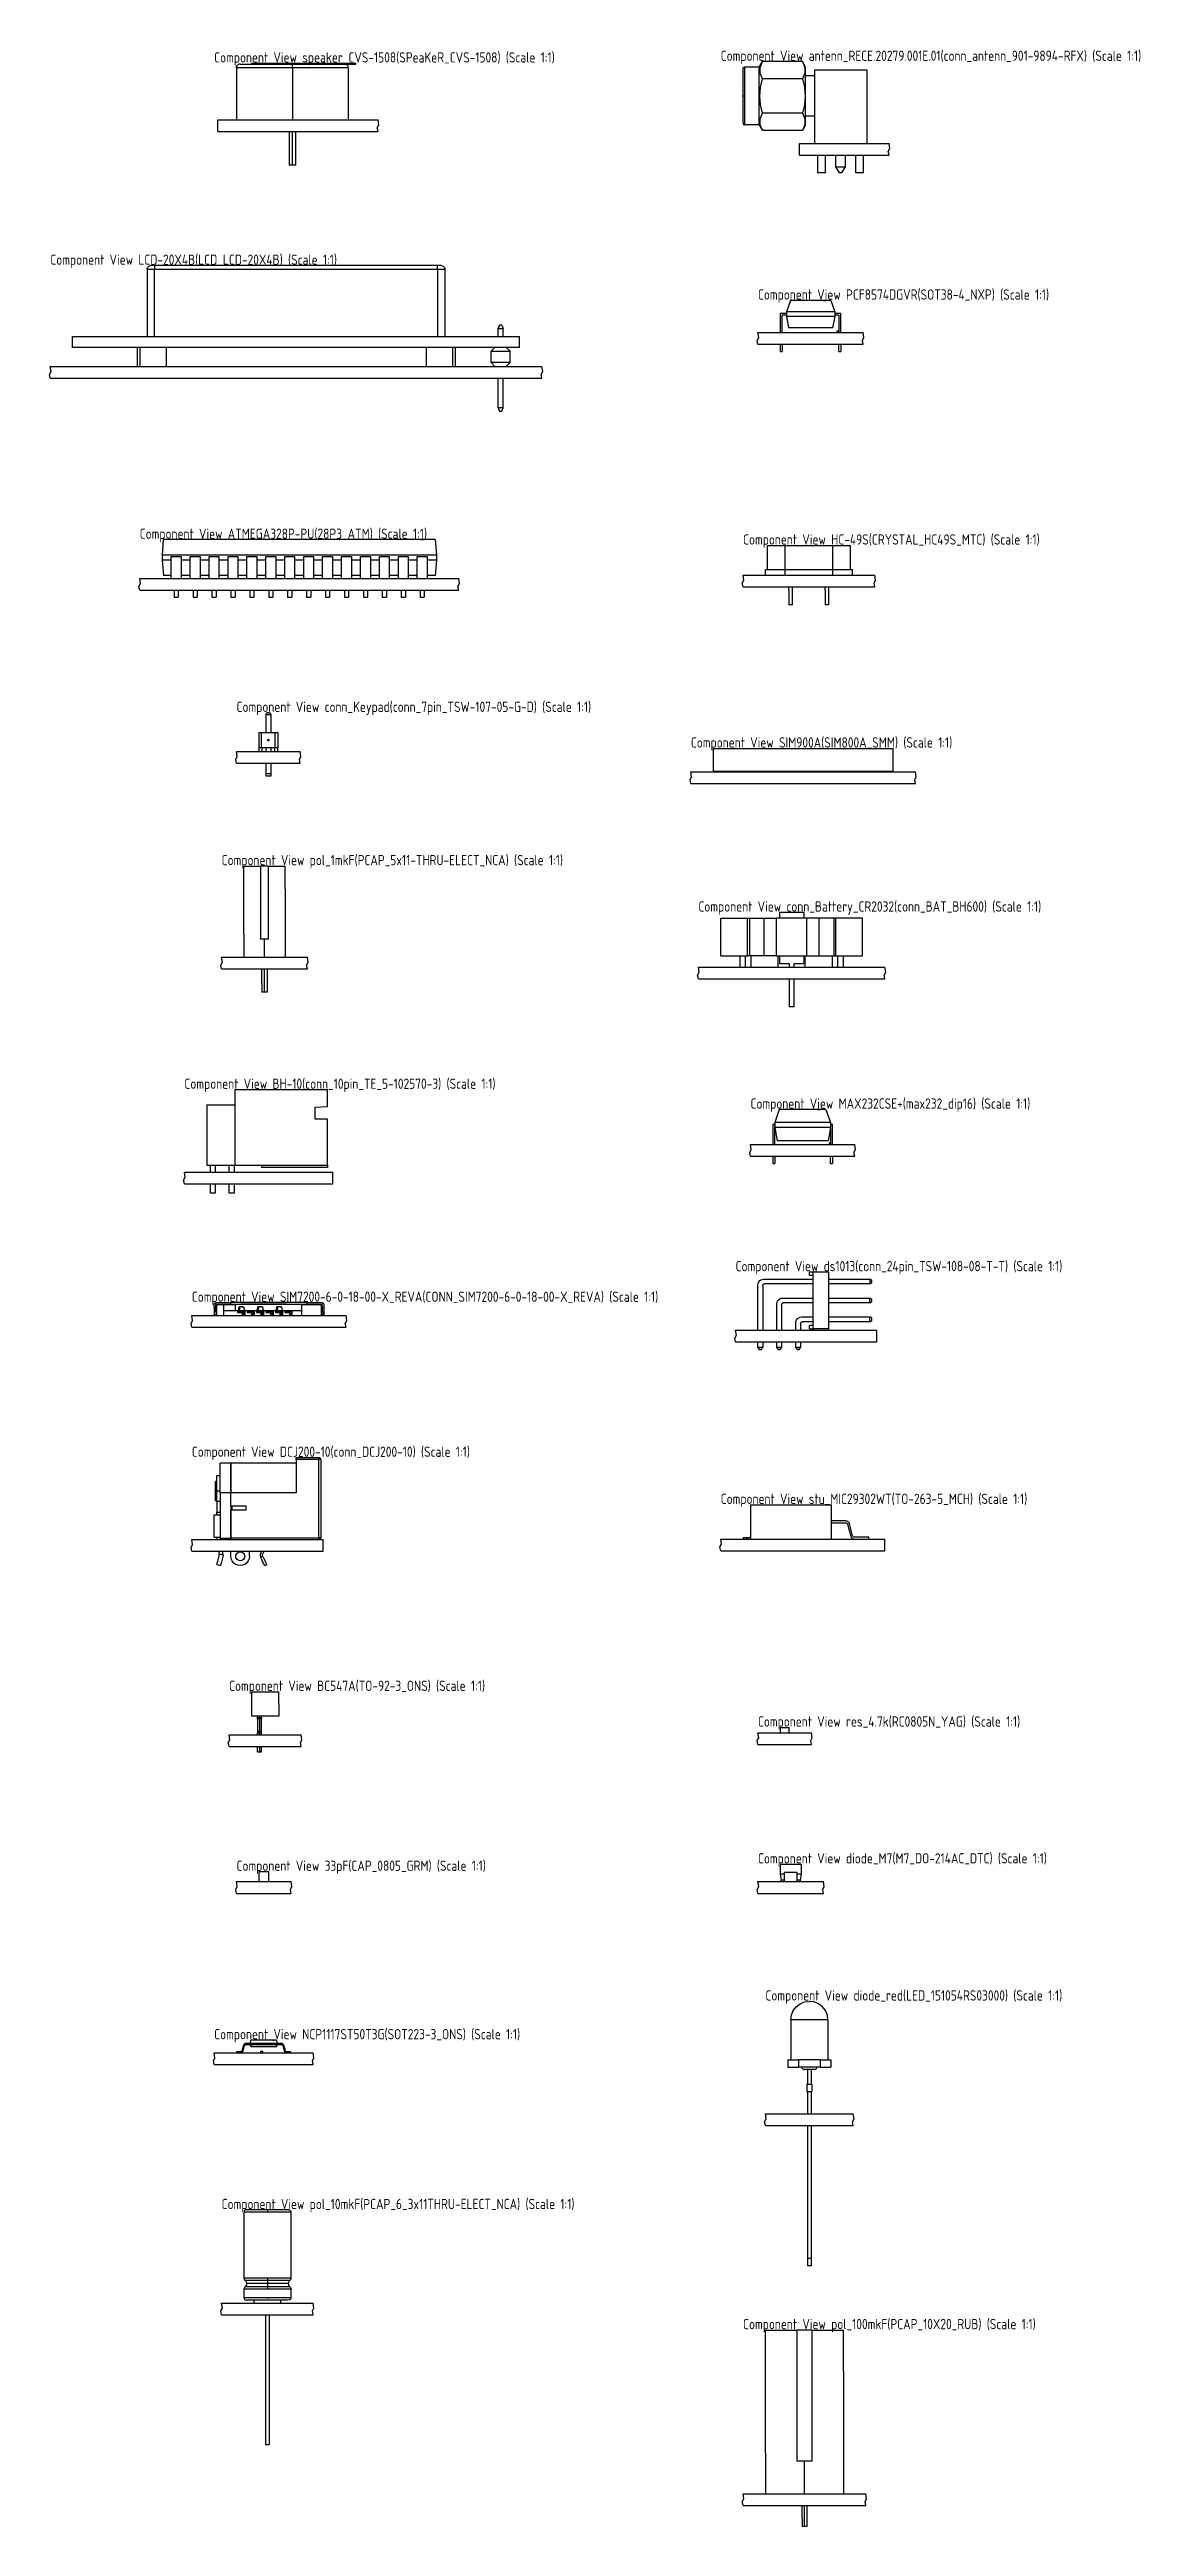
# Model space of a CAD drawing. Header units: inches. Extents: x -969 to 2045, y -594 to 12.
# Drawn here: x 1898.1 to 2044.5, y -558.2 to -225.7 of the extents above; entities that cross this region are included whole.
import ezdxf

# ---------------------------------------------------------------- set-up
doc = ezdxf.new("R2010")
doc.units = ezdxf.units.IN
doc.header["$MEASUREMENT"] = 0
doc.styles.add('GOST type A0', font='gost.TTF', dxfattribs={"height": 2.116667})

msp = doc.modelspace()

# ---------------------------------------------------------------- texts
at = {"color": 7, "style": 'GOST type A0'}
for s, p in [('Component View speaker_CVS-1508(SPeaKeR_CVS-1508) (Scale 1:1)', (1920.161, -227.439)), ('Component View antenn_RECE.20279.001E.01(conn_antenn_901-9894-RFX) (Scale 1:1)', (1988.161, -227.22)), ('Component View LCD-20X4B(LCD_LCD-20X4B) (Scale 1:1)', (1898.161, -254.599)), ('Component View PCF8574DGVR(SOT38-4_NXP) (Scale 1:1)', (1993.161, -259.278)), ('Component View ATMEGA328P-PU(28P3_ATM) (Scale 1:1)', (1910.161, -291.389)), ('Component View HC-49S(CRYSTAL_HC49S_MTC) (Scale 1:1)', (1991.161, -292.163)), ('Component View conn_Keypad(conn_7pin_TSW-107-05-G-D) (Scale 1:1)', (1923.161, -314.63)), ('Component View SIM900A(SIM800A_SMM) (Scale 1:1)', (1984.161, -319.416)), ('Component View pol_1mkF(PCAP_5x11-THRU-ELECT_NCA) (Scale 1:1)', (1921.161, -335.207)), ('Component View conn_Battery_CR2032(conn_BAT_BH600) (Scale 1:1)', (1985.161, -341.439)), ('Component View BH-10(conn_10pin_TE_5-102570-3) (Scale 1:1)', (1916.161, -365.233)), ('Component View MAX232CSE+(max232_dip16) (Scale 1:1)', (1992.161, -367.897)), ('Component View ds1013(conn_24pin_TSW-108-08-T-T) (Scale 1:1)', (1990.161, -389.725)), ('Component View SIM7200-6-0-18-00-X_REVA(CONN_SIM7200-6-0-18-00-X_REVA) (Scale 1:1)', (1917.161, -393.828)), ('Component View DCJ200-10(conn_DCJ200-10) (Scale 1:1)', (1917.161, -414.639)), ('Component View stu_MIC29302WT(TO-263-5_MCH) (Scale 1:1)', (1988.161, -420.968)), ('Component View BC547A(TO-92-3_ONS) (Scale 1:1)', (1922.161, -446.066)), ('Component View res_4.7k(RC0805N_YAG) (Scale 1:1)', (1993.161, -450.857)), ('Component View 33pF(CAP_0805_GRM) (Scale 1:1)', (1923.161, -470.222)), ('Component View diode_M7(M7_DO-214AC_DTC) (Scale 1:1)', (1993.161, -469.231)), ('Component View diode_red(LED_151054RS03000) (Scale 1:1)', (1994.161, -487.639)), ('Component View NCP1117ST50T3G(SOT223-3_ONS) (Scale 1:1)', (1920.161, -492.838)), ('Component View pol_10mkF(PCAP_6_3x11THRU-ELECT_NCA) (Scale 1:1)', (1921.161, -515.639)), ('Component View pol_100mkF(PCAP_10X20_RUB) (Scale 1:1)', (1991.161, -531.758))]:
    msp.add_text(s, height=1.37958, dxfattribs=at).set_placement(p)

# ---------------------------------------------------------------- linework, layer by layer
at = {"color": 7}
for p, q in [((1923.161, -228.142), (1923.178, -228.013)), ((1923.417, -228.142), (1923.161, -228.142)), ((1923.161, -228.142), (1923.161, -235.142)), ((1923.178, -228.013), (1923.228, -227.892)), ((1923.228, -227.892), (1923.307, -227.789)), ((1923.411, -227.709), (1923.307, -227.789)), ((1923.532, -227.659), (1923.411, -227.709)), ((1924.166, -228.142), (1923.417, -228.142)), ((1923.661, -227.642), (1923.532, -227.659)), ((1923.661, -227.642), (1923.899, -227.642)), ((1923.899, -227.642), (1924.599, -227.642)), ((1925.358, -228.142), (1924.166, -228.142)), ((1924.599, -227.642), (1925.711, -227.642)), ((1925.161, -227.542), (1925.348, -227.542)), ((1925.161, -227.542), (1925.161, -227.642)), ((1925.348, -227.542), (1925.898, -227.542)), ((1926.911, -228.142), (1925.358, -228.142)), ((1925.711, -227.642), (1927.161, -227.642)), ((1925.898, -227.542), (1926.772, -227.542)), ((1926.772, -227.542), (1927.911, -227.542)), ((1928.72, -228.142), (1926.911, -228.142)), ((1927.161, -227.642), (1928.849, -227.642)), ((1927.911, -227.542), (1929.237, -227.542)), ((1930.661, -228.142), (1928.72, -228.142)), ((1928.849, -227.642), (1930.661, -227.642)), ((1929.237, -227.542), (1930.661, -227.542)), ((1930.661, -227.542), (1932.45, -227.542)), ((1930.661, -227.542), (1930.661, -227.642)), ((1930.661, -227.642), (1932.473, -227.642)), ((1930.661, -227.659), (1930.661, -227.642)), ((1930.661, -227.709), (1930.661, -227.659)), ((1930.661, -227.789), (1930.661, -227.709)), ((1930.661, -227.892), (1930.661, -227.789)), ((1930.661, -228.013), (1930.661, -227.892)), ((1930.661, -228.142), (1930.661, -228.013)), ((1930.661, -228.142), (1930.661, -235.142)), ((1932.602, -228.142), (1930.661, -228.142)), ((1932.45, -227.542), (1934.044, -227.542)), ((1932.473, -227.642), (1934.161, -227.642)), ((1934.411, -228.142), (1932.602, -228.142)), ((1934.044, -227.542), (1935.271, -227.542)), ((1934.161, -227.642), (1935.611, -227.642)), ((1935.964, -228.142), (1934.411, -228.142)), ((1935.271, -227.542), (1936.161, -227.542)), ((1935.271, -227.542), (1935.271, -227.642)), ((1935.611, -227.642), (1936.723, -227.642)), ((1937.156, -228.142), (1935.964, -228.142)), ((1936.161, -227.542), (1936.937, -227.542)), ((1936.161, -227.542), (1936.161, -227.642)), ((1936.723, -227.642), (1936.98, -227.642)), ((1936.937, -227.542), (1937.661, -227.542)), ((1936.98, -227.642), (1937.661, -227.642)), ((1937.905, -228.142), (1937.156, -228.142)), ((1937.422, -227.642), (1937.79, -227.659)), ((1937.661, -227.542), (1938.282, -227.542)), ((1937.661, -227.642), (1938.282, -227.642)), ((1937.79, -227.659), (1937.911, -227.709)), ((1938.161, -228.142), (1937.905, -228.142)), ((1937.911, -227.709), (1938.015, -227.789)), ((1938.094, -227.892), (1938.015, -227.789)), ((1938.144, -228.013), (1938.094, -227.892)), ((1938.161, -228.142), (1938.144, -228.013)), ((1938.161, -228.142), (1938.161, -235.142)), ((1938.282, -227.542), (1938.759, -227.542)), ((1938.282, -227.642), (1938.759, -227.642)), ((1938.759, -227.542), (1939.059, -227.542)), ((1938.759, -227.642), (1939.059, -227.642)), ((1939.059, -227.542), (1939.161, -227.542)), ((1939.059, -227.642), (1939.161, -227.642)), ((1939.161, -227.642), (1939.161, -227.542)), ((1991.161, -228.393), (1991.168, -228.216)), ((1991.161, -228.76), (1991.161, -228.393)), ((1991.161, -229.344), (1991.161, -228.76)), ((1991.161, -230.105), (1991.161, -229.344)), ((1991.168, -228.216), (1991.188, -228.167)), ((1991.188, -228.167), (1991.22, -228.126)), ((1991.22, -228.126), (1991.261, -228.094)), ((1991.261, -228.094), (1991.309, -228.074)), ((1991.309, -228.074), (1991.361, -228.067)), ((1993.321, -228.067), (1991.361, -228.067)), ((1991.361, -228.067), (1991.361, -228.199)), ((1991.361, -228.199), (1991.361, -228.586)), ((1991.361, -228.586), (1991.361, -229.202)), ((1991.361, -229.202), (1991.361, -230.005)), ((1993.321, -228.067), (1993.75, -227.324)), ((1993.321, -228.199), (1993.321, -228.067)), ((1993.321, -228.586), (1993.321, -228.199)), ((1993.321, -229.202), (1993.321, -228.586)), ((1993.321, -230.005), (1993.321, -229.202)), ((1993.437, -228.089), (1993.75, -227.324)), ((1993.438, -228.87), (1993.437, -228.089)), ((1993.75, -229.633), (1993.438, -228.87)), ((1999.132, -227.324), (1993.75, -227.324)), ((1999.132, -227.324), (1999.444, -228.086)), ((1999.561, -228.067), (1999.132, -227.324)), ((1999.445, -228.867), (1999.132, -229.633)), ((1999.444, -228.086), (1999.445, -228.867)), ((1999.561, -228.199), (1999.561, -228.067)), ((1999.561, -228.586), (1999.561, -228.199)), ((1999.561, -229.202), (1999.561, -228.586)), ((1999.561, -230.005), (1999.561, -229.202)), ((2000.761, -229.242), (1999.561, -229.242)), ((2000.761, -228.442), (2007.761, -228.442)), ((2000.761, -228.442), (2000.761, -238.302)), ((2007.761, -228.442), (2007.761, -238.302)), ((1991.161, -230.991), (1991.161, -230.105)), ((1991.161, -231.942), (1991.161, -230.991)), ((1991.161, -232.893), (1991.161, -231.942)), ((1991.261, -231.942), (1991.168, -231.942)), ((1991.361, -231.942), (1991.309, -231.942)), ((1991.361, -230.005), (1991.361, -230.939)), ((1991.361, -230.939), (1991.361, -231.942)), ((1991.361, -231.942), (1991.361, -232.945)), ((1993.321, -230.939), (1993.321, -230.005)), ((1993.321, -231.942), (1993.321, -230.939)), ((1993.321, -232.945), (1993.321, -231.942)), ((1993.321, -231.942), (1993.393, -231.942)), ((1993.321, -231.942), (1993.393, -231.942)), ((1993.393, -231.942), (1993.49, -230.77)), ((1993.489, -233.106), (1993.393, -231.942)), ((1993.49, -230.77), (1993.75, -229.633)), ((1999.132, -229.633), (1993.75, -229.633)), ((1999.132, -229.633), (1999.392, -230.77)), ((1999.392, -230.77), (1999.489, -231.942)), ((1999.489, -231.942), (1999.393, -233.106)), ((1999.561, -231.942), (1999.489, -231.942)), ((1999.561, -230.939), (1999.561, -230.005)), ((1999.561, -231.942), (1999.561, -230.939)), ((1999.561, -232.945), (1999.561, -231.942)), ((1920.661, -235.142), (1942.161, -235.142)), ((1920.661, -236.713), (1920.661, -235.142)), ((1942.061, -236.213), (1942.261, -235.813)), ((1942.261, -235.813), (1942.161, -235.142)), ((1991.161, -233.78), (1991.161, -232.893)), ((1991.161, -234.541), (1991.161, -233.78)), ((1991.161, -235.125), (1991.161, -234.541)), ((1991.161, -235.492), (1991.161, -235.125)), ((1991.161, -235.492), (1991.168, -235.669)), ((1991.168, -235.669), (1991.188, -235.717)), ((1991.188, -235.717), (1991.22, -235.759)), ((1991.22, -235.759), (1991.261, -235.791)), ((1991.261, -235.791), (1991.309, -235.81)), ((1991.309, -235.81), (1991.361, -235.817)), ((1991.361, -232.945), (1991.361, -233.88)), ((1991.361, -233.88), (1991.361, -234.682)), ((1991.361, -234.682), (1991.361, -235.298)), ((1991.361, -235.298), (1991.361, -235.685)), ((1991.361, -235.685), (1991.361, -235.817)), ((1993.321, -235.817), (1991.361, -235.817)), ((1993.321, -233.88), (1993.321, -232.945)), ((1993.321, -234.682), (1993.321, -233.88)), ((1993.321, -235.298), (1993.321, -234.682)), ((1993.321, -235.685), (1993.321, -235.298)), ((1993.321, -235.817), (1993.321, -235.685)), ((1993.321, -235.817), (1993.75, -236.561)), ((1993.437, -235.017), (1993.75, -234.252)), ((1993.438, -235.798), (1993.437, -235.017)), ((1993.75, -236.561), (1993.438, -235.798)), ((1993.75, -234.252), (1993.489, -233.106)), ((1999.132, -234.252), (1993.75, -234.252)), ((1999.393, -233.106), (1999.132, -234.252)), ((1999.132, -234.252), (1999.444, -235.015)), ((1999.445, -235.796), (1999.132, -236.561)), ((1999.561, -235.817), (1999.132, -236.561)), ((1999.444, -235.015), (1999.445, -235.796)), ((1999.561, -233.88), (1999.561, -232.945)), ((1999.561, -234.682), (1999.561, -233.88)), ((2000.761, -234.642), (1999.561, -234.642)), ((1999.561, -235.298), (1999.561, -234.682)), ((1999.561, -235.685), (1999.561, -235.298)), ((1999.561, -235.817), (1999.561, -235.685)), ((1920.661, -236.713), (1942.161, -236.713)), ((1930.261, -241.242), (1930.261, -236.713)), ((1930.661, -241.242), (1930.661, -236.713)), ((1931.061, -236.713), (1931.061, -241.242)), ((1942.161, -236.713), (1942.061, -236.213)), ((1999.132, -236.561), (1993.75, -236.561)), ((1998.721, -238.302), (2010.761, -238.302)), ((1998.721, -239.873), (1998.721, -238.302)), ((2010.661, -239.373), (2010.861, -238.973)), ((2010.761, -239.873), (2010.661, -239.373)), ((2010.861, -238.973), (2010.761, -238.302)), ((1930.275, -241.242), (1930.261, -241.242)), ((1930.315, -241.242), (1930.275, -241.242)), ((1930.378, -241.242), (1930.315, -241.242)), ((1930.461, -241.242), (1930.378, -241.242)), ((1930.557, -241.242), (1930.461, -241.242)), ((1930.661, -241.242), (1930.557, -241.242)), ((1930.764, -241.242), (1930.661, -241.242)), ((1930.861, -241.242), (1930.764, -241.242)), ((1930.944, -241.242), (1930.861, -241.242)), ((1931.007, -241.242), (1930.944, -241.242)), ((1931.047, -241.242), (1931.007, -241.242)), ((1931.061, -241.242), (1931.047, -241.242)), ((1998.721, -239.873), (2010.761, -239.873)), ((2001.211, -242.242), (2001.211, -239.873)), ((2002.231, -242.242), (2001.211, -242.242)), ((2002.231, -242.242), (2002.231, -239.873)), ((2003.626, -241.442), (2003.626, -239.873)), ((2004.088, -242.242), (2003.626, -241.442)), ((2003.626, -241.442), (2003.648, -241.442)), ((2003.648, -241.442), (2003.711, -241.442)), ((2003.711, -241.442), (2003.812, -241.442)), ((2003.812, -241.442), (2003.943, -241.442)), ((2003.943, -241.442), (2004.097, -241.442)), ((2004.094, -242.242), (2004.088, -242.242)), ((2004.111, -242.242), (2004.094, -242.242)), ((2004.097, -241.442), (2004.261, -241.442)), ((2004.139, -242.242), (2004.111, -242.242)), ((2004.174, -242.242), (2004.139, -242.242)), ((2004.216, -242.242), (2004.174, -242.242)), ((2004.261, -242.242), (2004.216, -242.242)), ((2004.261, -241.442), (2004.425, -241.442)), ((2004.306, -242.242), (2004.261, -242.242)), ((2004.348, -242.242), (2004.306, -242.242)), ((2004.383, -242.242), (2004.348, -242.242)), ((2004.411, -242.242), (2004.383, -242.242)), ((2004.428, -242.242), (2004.411, -242.242)), ((2004.425, -241.442), (2004.578, -241.442)), ((2004.434, -242.242), (2004.428, -242.242)), ((2004.434, -242.242), (2004.896, -241.442)), ((2004.578, -241.442), (2004.71, -241.442)), ((2004.71, -241.442), (2004.811, -241.442)), ((2004.811, -241.442), (2004.874, -241.442)), ((2004.874, -241.442), (2004.896, -241.442)), ((2004.896, -241.442), (2004.896, -239.873)), ((2006.291, -242.242), (2006.291, -239.873)), ((2007.311, -242.242), (2006.291, -242.242)), ((2007.311, -242.242), (2007.311, -239.873)), ((1911.161, -255.202), (1911.178, -255.073)), ((1911.161, -255.202), (1911.161, -264.202)), ((1911.161, -255.202), (1911.195, -255.202)), ((1911.178, -255.073), (1911.228, -254.952)), ((1911.195, -255.202), (1911.295, -255.202)), ((1911.228, -254.952), (1911.307, -254.849)), ((1911.295, -255.202), (1911.454, -255.202)), ((1911.307, -254.849), (1911.411, -254.769)), ((1911.411, -254.769), (1911.532, -254.719)), ((1911.454, -255.202), (1911.661, -255.202)), ((1911.532, -254.719), (1911.661, -254.702)), ((1911.678, -254.702), (1911.661, -254.702)), ((1911.661, -255.202), (1911.902, -255.202)), ((1911.728, -254.702), (1911.678, -254.702)), ((1911.807, -254.702), (1911.728, -254.702)), ((1911.911, -254.702), (1911.807, -254.702)), ((1911.902, -255.202), (1912.161, -255.202)), ((1912.032, -254.702), (1911.911, -254.702)), ((1912.161, -254.702), (1912.032, -254.702)), ((1950.161, -254.702), (1912.161, -254.702)), ((1912.161, -254.702), (1912.161, -254.719)), ((1912.161, -254.719), (1912.161, -254.769)), ((1912.161, -254.769), (1912.161, -254.849)), ((1912.161, -254.849), (1912.161, -254.952)), ((1912.161, -254.952), (1912.161, -255.073)), ((1912.161, -255.073), (1912.161, -255.202)), ((1912.161, -255.202), (1950.161, -255.202)), ((1912.161, -264.202), (1912.161, -255.202)), ((1950.29, -254.702), (1950.161, -254.702)), ((1950.161, -254.719), (1950.161, -254.702)), ((1950.161, -254.769), (1950.161, -254.719)), ((1950.161, -254.849), (1950.161, -254.769)), ((1950.161, -254.952), (1950.161, -254.849)), ((1950.161, -255.073), (1950.161, -254.952)), ((1950.161, -255.202), (1950.161, -255.073)), ((1950.161, -255.202), (1950.161, -264.202)), ((1950.161, -255.202), (1950.42, -255.202)), ((1950.411, -254.702), (1950.29, -254.702)), ((1950.515, -254.702), (1950.411, -254.702)), ((1950.42, -255.202), (1950.661, -255.202)), ((1950.594, -254.702), (1950.515, -254.702)), ((1950.644, -254.702), (1950.594, -254.702)), ((1950.79, -254.719), (1950.644, -254.702)), ((1950.661, -255.202), (1950.868, -255.202)), ((1950.79, -254.719), (1950.911, -254.769)), ((1950.868, -255.202), (1951.027, -255.202)), ((1950.911, -254.769), (1951.015, -254.849)), ((1951.015, -254.849), (1951.094, -254.952)), ((1951.027, -255.202), (1951.127, -255.202)), ((1951.094, -254.952), (1951.144, -255.073)), ((1951.127, -255.202), (1951.161, -255.202)), ((1951.144, -255.073), (1951.161, -255.202)), ((1951.161, -264.202), (1951.161, -255.202)), ((1997.52, -259.384), (1996.986, -260.893)), ((2002.93, -259.384), (1997.52, -259.384)), ((2001.929, -259.381), (2001.93, -259.381)), ((2001.929, -259.383), (2001.929, -259.381)), ((2001.929, -259.383), (2001.929, -259.384)), ((2001.93, -259.381), (2001.94, -259.381)), ((2001.94, -259.381), (2001.96, -259.381)), ((2001.96, -259.381), (2001.988, -259.381)), ((2001.988, -259.381), (2002.022, -259.381)), ((2002.022, -259.381), (2002.061, -259.381)), ((2002.061, -259.381), (2002.101, -259.381)), ((2002.101, -259.381), (2002.141, -259.381)), ((2002.141, -259.381), (2002.178, -259.381)), ((2002.178, -259.381), (2002.209, -259.381)), ((2002.209, -259.381), (2002.233, -259.381)), ((2002.233, -259.381), (2002.248, -259.381)), ((2002.248, -259.381), (2002.253, -259.381)), ((2002.253, -259.384), (2002.253, -259.381)), ((2002.93, -259.384), (2003.464, -260.893)), ((1958.461, -262.702), (1958.301, -263.129)), ((1958.781, -262.702), (1958.461, -262.702)), ((1958.781, -262.702), (1958.941, -263.129)), ((1996.161, -261.098), (1996.986, -261.098)), ((1996.161, -261.098), (1996.161, -263.702)), ((1996.986, -261.352), (1996.415, -261.352)), ((1996.415, -263.702), (1996.415, -261.352)), ((1996.986, -260.893), (1996.986, -261.558)), ((2003.464, -260.893), (1996.986, -260.893)), ((1996.986, -261.558), (1997.266, -263.067)), ((2003.464, -261.558), (1996.986, -261.558)), ((2003.464, -261.558), (2003.184, -263.067)), ((2003.464, -260.893), (2003.464, -261.558)), ((2003.464, -261.098), (2004.289, -261.098)), ((2004.035, -261.352), (2003.464, -261.352)), ((2004.035, -261.352), (2004.035, -263.702)), ((2004.289, -263.702), (2004.289, -261.098)), ((1901.161, -265.702), (1901.161, -264.202)), ((1901.161, -264.202), (1961.161, -264.202)), ((1961.161, -265.702), (1901.161, -265.702)), ((1909.807, -265.702), (1909.807, -268.242)), ((1910.161, -265.702), (1910.161, -268.242)), ((1913.696, -265.702), (1913.696, -268.242)), ((1948.625, -265.702), (1948.625, -268.242)), ((1952.161, -265.702), (1952.161, -268.242)), ((1952.515, -265.702), (1952.515, -268.242)), ((1957.859, -265.702), (1957.351, -266.21)), ((1958.301, -264.202), (1958.301, -263.129)), ((1958.301, -263.129), (1958.941, -263.129)), ((1958.941, -264.202), (1958.941, -263.129)), ((1959.383, -265.702), (1959.891, -266.21)), ((1961.161, -265.702), (1961.161, -264.202)), ((1993.061, -264.773), (1993.261, -264.373)), ((1993.161, -265.273), (1993.061, -264.773)), ((1993.161, -263.702), (2007.289, -263.702)), ((1993.261, -264.373), (1993.161, -263.702)), ((1993.161, -265.273), (2007.289, -265.273)), ((1996.161, -265.273), (1996.161, -266.242)), ((1996.415, -265.273), (1996.415, -266.242)), ((2003.184, -263.067), (1997.266, -263.067)), ((2003.781, -263.448), (2004.035, -263.448)), ((2003.781, -263.702), (2003.781, -263.448)), ((2004.035, -263.702), (2004.035, -263.448)), ((2004.035, -266.242), (2004.035, -265.273)), ((2004.289, -265.273), (2004.289, -266.242)), ((2007.189, -264.773), (2007.389, -264.373)), ((2007.289, -265.273), (2007.189, -264.773)), ((2007.389, -264.373), (2007.289, -263.702)), ((1898.061, -269.313), (1898.261, -268.913)), ((1898.161, -269.813), (1898.061, -269.313)), ((1898.161, -268.242), (1964.161, -268.242)), ((1898.261, -268.913), (1898.161, -268.242)), ((1957.351, -267.734), (1957.351, -266.21)), ((1957.351, -266.21), (1959.891, -266.21)), ((1957.351, -267.734), (1957.859, -268.242)), ((1959.891, -267.734), (1957.351, -267.734)), ((1959.383, -268.242), (1959.891, -267.734)), ((1959.891, -267.734), (1959.891, -266.21)), ((1964.061, -269.313), (1964.261, -268.913)), ((1964.161, -269.813), (1964.061, -269.313)), ((1964.261, -268.913), (1964.161, -268.242)), ((1996.161, -266.242), (1996.415, -266.242)), ((2004.035, -266.242), (2004.289, -266.242)), ((1898.161, -269.813), (1964.161, -269.813)), ((1958.301, -273.816), (1958.301, -269.813)), ((1958.941, -273.816), (1958.941, -269.813)), ((1958.301, -273.816), (1958.461, -274.242)), ((1958.941, -273.816), (1958.301, -273.816)), ((1958.461, -274.242), (1958.781, -274.242)), ((1958.781, -274.242), (1958.941, -273.816)), ((1913.313, -291.495), (1913.161, -293.575)), ((1949.839, -291.495), (1913.313, -291.495)), ((1947.899, -291.492), (1947.902, -291.492)), ((1947.899, -291.493), (1947.899, -291.492)), ((1947.899, -291.493), (1947.899, -291.495)), ((1947.902, -291.492), (1947.917, -291.492)), ((1947.917, -291.492), (1947.942, -291.492)), ((1947.942, -291.492), (1947.976, -291.492)), ((1947.976, -291.492), (1948.017, -291.492)), ((1948.017, -291.492), (1948.063, -291.492)), ((1948.063, -291.492), (1948.109, -291.492)), ((1948.109, -291.492), (1948.155, -291.492)), ((1948.155, -291.492), (1948.196, -291.492)), ((1948.196, -291.492), (1948.23, -291.492)), ((1948.23, -291.492), (1948.255, -291.492)), ((1948.255, -291.492), (1948.27, -291.492)), ((1948.27, -291.492), (1948.273, -291.492)), ((1948.273, -291.493), (1948.273, -291.492)), ((1948.273, -291.493), (1948.273, -291.495)), ((1949.839, -291.495), (1949.991, -293.575)), ((1994.404, -292.266), (1994.486, -292.266)), ((1994.404, -292.266), (1994.404, -295.496)), ((1994.486, -292.266), (1994.729, -292.266)), ((1994.729, -292.266), (1995.114, -292.266)), ((1995.114, -292.266), (1995.616, -292.266)), ((1995.616, -292.266), (1996.201, -292.266)), ((1996.201, -292.266), (1996.829, -292.266)), ((1996.829, -292.266), (2003.179, -292.266)), ((1996.829, -295.496), (1996.829, -292.266)), ((2003.179, -292.266), (2003.807, -292.266)), ((2003.179, -292.266), (2003.179, -295.496)), ((2003.807, -292.266), (2004.392, -292.266)), ((2004.392, -292.266), (2004.894, -292.266)), ((2004.894, -292.266), (2005.28, -292.266)), ((2005.28, -292.266), (2005.522, -292.266)), ((2005.522, -292.266), (2005.605, -292.266)), ((2005.605, -295.496), (2005.605, -292.266)), ((1913.161, -293.575), (1913.161, -294.241)), ((1949.991, -293.575), (1913.161, -293.575)), ((1913.161, -294.241), (1913.339, -296.321)), ((1914.406, -294.241), (1913.161, -294.241)), ((1914.406, -296.702), (1914.406, -293.781)), ((1914.406, -293.781), (1915.726, -293.781)), ((1915.726, -293.781), (1915.726, -296.702)), ((1916.946, -294.241), (1915.726, -294.241)), ((1916.946, -296.702), (1916.946, -293.781)), ((1916.946, -293.781), (1918.266, -293.781)), ((1918.266, -293.781), (1918.266, -296.702)), ((1919.486, -294.241), (1918.266, -294.241)), ((1919.486, -296.702), (1919.486, -293.781)), ((1919.486, -293.781), (1920.806, -293.781)), ((1920.806, -293.781), (1920.806, -296.702)), ((1922.026, -294.241), (1920.806, -294.241)), ((1922.026, -296.702), (1922.026, -293.781)), ((1922.026, -293.781), (1923.346, -293.781)), ((1923.346, -293.781), (1923.346, -296.702)), ((1924.566, -294.241), (1923.346, -294.241)), ((1924.566, -296.702), (1924.566, -293.781)), ((1924.566, -293.781), (1925.886, -293.781)), ((1925.886, -293.781), (1925.886, -296.702)), ((1927.106, -294.241), (1925.886, -294.241)), ((1927.106, -296.702), (1927.106, -293.781)), ((1927.106, -293.781), (1928.426, -293.781)), ((1928.426, -293.781), (1928.426, -296.702)), ((1929.646, -294.241), (1928.426, -294.241)), ((1929.646, -296.702), (1929.646, -293.781)), ((1929.646, -293.781), (1930.966, -293.781)), ((1930.966, -293.781), (1930.966, -296.702)), ((1932.186, -294.241), (1930.966, -294.241)), ((1932.186, -296.702), (1932.186, -293.781)), ((1932.186, -293.781), (1933.506, -293.781)), ((1933.506, -293.781), (1933.506, -296.702)), ((1934.726, -294.241), (1933.506, -294.241)), ((1934.726, -296.702), (1934.726, -293.781)), ((1934.726, -293.781), (1936.046, -293.781)), ((1936.046, -293.781), (1936.046, -296.702)), ((1937.266, -294.241), (1936.046, -294.241)), ((1937.266, -296.702), (1937.266, -293.781)), ((1937.266, -293.781), (1938.586, -293.781)), ((1938.586, -293.781), (1938.586, -296.702)), ((1939.806, -294.241), (1938.586, -294.241)), ((1939.806, -296.702), (1939.806, -293.781)), ((1939.806, -293.781), (1941.126, -293.781)), ((1941.126, -293.781), (1941.126, -296.702)), ((1942.346, -294.241), (1941.126, -294.241)), ((1942.346, -296.702), (1942.346, -293.781)), ((1942.346, -293.781), (1943.666, -293.781)), ((1943.666, -293.781), (1943.666, -296.702)), ((1944.886, -294.241), (1943.666, -294.241)), ((1944.886, -296.702), (1944.886, -293.781)), ((1944.886, -293.781), (1946.206, -293.781)), ((1946.206, -293.781), (1946.206, -296.702)), ((1947.426, -294.241), (1946.206, -294.241)), ((1947.426, -296.702), (1947.426, -293.781)), ((1947.426, -293.781), (1948.746, -293.781)), ((1948.746, -293.781), (1948.746, -296.702)), ((1949.991, -294.241), (1948.746, -294.241)), ((1949.991, -294.241), (1949.813, -296.321)), ((1949.991, -293.575), (1949.991, -294.241)), ((1994.161, -295.496), (1994.252, -295.496)), ((1994.161, -296.254), (1994.161, -295.496)), ((1994.252, -295.496), (1994.518, -295.496)), ((1994.518, -295.496), (1994.942, -295.496)), ((1994.942, -295.496), (1995.495, -295.496)), ((1995.495, -295.496), (1996.139, -295.496)), ((1996.139, -295.496), (1996.829, -295.496)), ((1996.829, -295.496), (2003.179, -295.496)), ((1996.829, -296.254), (1996.829, -295.496)), ((2003.179, -295.496), (2003.87, -295.496)), ((2003.179, -295.496), (2003.179, -296.254)), ((2003.87, -295.496), (2004.513, -295.496)), ((2004.513, -295.496), (2005.066, -295.496)), ((2005.066, -295.496), (2005.49, -295.496)), ((2005.49, -295.496), (2005.757, -295.496)), ((2005.757, -295.496), (2005.847, -295.496)), ((2005.847, -296.254), (2005.847, -295.496)), ((1910.061, -297.773), (1910.261, -297.373)), ((1910.161, -298.273), (1910.061, -297.773)), ((1910.161, -296.702), (1952.991, -296.702)), ((1910.261, -297.373), (1910.161, -296.702)), ((1910.161, -298.273), (1952.991, -298.273)), ((1914.406, -296.321), (1913.339, -296.321)), ((1914.787, -298.273), (1914.787, -299.242)), ((1914.787, -299.242), (1915.345, -299.242)), ((1915.345, -298.273), (1915.345, -299.242)), ((1916.946, -296.321), (1915.726, -296.321)), ((1917.327, -298.273), (1917.327, -299.242)), ((1917.327, -299.242), (1917.885, -299.242)), ((1917.885, -298.273), (1917.885, -299.242)), ((1919.486, -296.321), (1918.266, -296.321)), ((1919.867, -298.273), (1919.867, -299.242)), ((1919.867, -299.242), (1920.425, -299.242)), ((1920.425, -298.273), (1920.425, -299.242)), ((1922.026, -296.321), (1920.806, -296.321)), ((1922.407, -298.273), (1922.407, -299.242)), ((1922.407, -299.242), (1922.965, -299.242)), ((1922.965, -298.273), (1922.965, -299.242)), ((1924.566, -296.321), (1923.346, -296.321)), ((1924.947, -298.273), (1924.947, -299.242)), ((1924.947, -299.242), (1925.505, -299.242)), ((1925.505, -298.273), (1925.505, -299.242)), ((1927.106, -296.321), (1925.886, -296.321)), ((1927.487, -298.273), (1927.487, -299.242)), ((1927.487, -299.242), (1928.045, -299.242)), ((1928.045, -298.273), (1928.045, -299.242)), ((1929.646, -296.321), (1928.426, -296.321)), ((1930.027, -298.273), (1930.027, -299.242)), ((1930.027, -299.242), (1930.585, -299.242)), ((1930.585, -298.273), (1930.585, -299.242)), ((1932.186, -296.321), (1930.966, -296.321)), ((1932.567, -298.273), (1932.567, -299.242)), ((1932.567, -299.242), (1933.125, -299.242)), ((1933.125, -298.273), (1933.125, -299.242)), ((1934.726, -296.321), (1933.506, -296.321)), ((1935.107, -298.273), (1935.107, -299.242)), ((1935.107, -299.242), (1935.665, -299.242)), ((1935.665, -298.273), (1935.665, -299.242)), ((1937.266, -296.321), (1936.046, -296.321)), ((1937.647, -298.273), (1937.647, -299.242)), ((1937.647, -299.242), (1938.205, -299.242)), ((1938.205, -298.273), (1938.205, -299.242)), ((1939.806, -296.321), (1938.586, -296.321)), ((1940.187, -298.273), (1940.187, -299.242)), ((1940.187, -299.242), (1940.745, -299.242)), ((1940.745, -298.273), (1940.745, -299.242)), ((1942.346, -296.321), (1941.126, -296.321)), ((1942.727, -298.273), (1942.727, -299.242)), ((1942.727, -299.242), (1943.285, -299.242)), ((1943.285, -298.273), (1943.285, -299.242)), ((1944.886, -296.321), (1943.666, -296.321)), ((1945.267, -298.273), (1945.267, -299.242)), ((1945.267, -299.242), (1945.825, -299.242)), ((1945.825, -298.273), (1945.825, -299.242)), ((1947.426, -296.321), (1946.206, -296.321)), ((1947.807, -298.273), (1947.807, -299.242)), ((1947.807, -299.242), (1948.365, -299.242)), ((1948.365, -298.273), (1948.365, -299.242)), ((1949.813, -296.321), (1948.746, -296.321)), ((1952.891, -297.773), (1953.091, -297.373)), ((1952.991, -298.273), (1952.891, -297.773)), ((1953.091, -297.373), (1952.991, -296.702)), ((1991.061, -297.325), (1991.261, -296.925)), ((1991.161, -297.825), (1991.061, -297.325)), ((1991.161, -296.254), (2008.847, -296.254)), ((1991.261, -296.925), (1991.161, -296.254)), ((1991.161, -297.825), (2008.847, -297.825)), ((1997.323, -298.248), (1997.323, -297.825)), ((1997.323, -298.248), (1997.323, -300.242)), ((1997.805, -300.242), (1997.805, -297.825)), ((2002.203, -298.248), (2002.203, -297.825)), ((2002.203, -298.248), (2002.203, -300.242)), ((2002.685, -300.242), (2002.685, -297.825)), ((2008.747, -297.325), (2008.947, -296.925)), ((2008.847, -297.825), (2008.747, -297.325)), ((2008.947, -296.925), (2008.847, -296.254)), ((1997.325, -300.242), (1997.323, -300.242)), ((1997.34, -300.242), (1997.325, -300.242)), ((1997.369, -300.242), (1997.34, -300.242)), ((1997.41, -300.242), (1997.369, -300.242)), ((1997.461, -300.242), (1997.41, -300.242)), ((1997.519, -300.242), (1997.461, -300.242)), ((1997.579, -300.242), (1997.519, -300.242)), ((1997.639, -300.242), (1997.579, -300.242)), ((1997.694, -300.242), (1997.639, -300.242)), ((1997.74, -300.242), (1997.694, -300.242)), ((1997.776, -300.242), (1997.74, -300.242)), ((1997.798, -300.242), (1997.776, -300.242)), ((1997.805, -300.242), (1997.798, -300.242)), ((2002.205, -300.242), (2002.203, -300.242)), ((2002.22, -300.242), (2002.205, -300.242)), ((2002.249, -300.242), (2002.22, -300.242)), ((2002.29, -300.242), (2002.249, -300.242)), ((2002.341, -300.242), (2002.29, -300.242)), ((2002.399, -300.242), (2002.341, -300.242)), ((2002.459, -300.242), (2002.399, -300.242)), ((2002.519, -300.242), (2002.459, -300.242)), ((2002.574, -300.242), (2002.519, -300.242)), ((2002.62, -300.242), (2002.574, -300.242)), ((2002.656, -300.242), (2002.62, -300.242)), ((2002.678, -300.242), (2002.656, -300.242)), ((2002.685, -300.242), (2002.678, -300.242)), ((1927.113, -315.038), (1927.289, -314.733)), ((1927.113, -315.038), (1927.113, -317.4)), ((1927.748, -315.038), (1927.113, -315.038)), ((1927.572, -314.733), (1927.289, -314.733)), ((1927.572, -314.733), (1927.748, -315.038)), ((1927.748, -315.038), (1927.748, -317.4)), ((1926.161, -317.4), (1926.161, -319.432)), ((1926.161, -317.4), (1926.491, -317.4)), ((1926.491, -317.4), (1927.113, -317.4)), ((1926.491, -317.4), (1928.371, -317.4)), ((1926.491, -317.4), (1926.491, -319.432)), ((1927.345, -318.506), (1927.345, -318.327)), ((1927.345, -318.327), (1927.517, -318.327)), ((1927.517, -318.506), (1927.345, -318.506)), ((1927.517, -318.327), (1927.517, -318.506)), ((1927.748, -317.4), (1928.371, -317.4)), ((1928.371, -319.432), (1928.371, -317.4)), ((1928.371, -317.4), (1928.701, -317.4)), ((1928.701, -317.4), (1928.701, -319.432)), ((1923.061, -321.011), (1923.261, -320.611)), ((1923.161, -321.511), (1923.061, -321.011)), ((1923.161, -319.94), (1931.701, -319.94)), ((1923.261, -320.611), (1923.161, -319.94)), ((1923.161, -321.511), (1931.701, -321.511)), ((1926.161, -319.432), (1926.161, -319.94)), ((1926.491, -319.432), (1926.161, -319.432)), ((1928.371, -319.432), (1926.491, -319.432)), ((1926.593, -319.94), (1926.593, -319.432)), ((1927.113, -319.432), (1927.113, -319.94)), ((1927.113, -321.511), (1927.113, -322.938)), ((1927.748, -319.432), (1927.748, -319.94)), ((1927.748, -321.511), (1927.748, -322.938)), ((1928.269, -319.432), (1928.269, -319.94)), ((1928.701, -319.432), (1928.371, -319.432)), ((1928.701, -319.94), (1928.701, -319.432)), ((1931.601, -321.011), (1931.801, -320.611)), ((1931.701, -321.511), (1931.601, -321.011)), ((1931.801, -320.611), (1931.701, -319.94)), ((1987.161, -319.521), (2011.317, -319.521)), ((1987.161, -319.521), (1987.161, -322.62)), ((1990.635, -319.519), (1990.636, -319.519)), ((1990.635, -319.52), (1990.635, -319.519)), ((1990.635, -319.52), (1990.635, -319.521)), ((1990.636, -319.519), (1990.665, -319.519)), ((1990.665, -319.519), (1990.729, -319.519)), ((1990.729, -319.519), (1990.826, -319.519)), ((1990.826, -319.519), (1990.948, -319.519)), ((1990.948, -319.519), (1991.089, -319.519)), ((1991.089, -319.519), (1991.239, -319.519)), ((1991.239, -319.519), (1991.389, -319.519)), ((1991.239, -319.521), (1991.239, -319.519)), ((1991.389, -319.519), (1991.53, -319.519)), ((1991.53, -319.519), (1991.652, -319.519)), ((1991.652, -319.519), (1991.749, -319.519)), ((1991.749, -319.519), (1991.813, -319.519)), ((1991.813, -319.519), (1991.842, -319.519)), ((1991.842, -319.519), (1991.843, -319.519)), ((1991.843, -319.521), (1991.843, -319.519)), ((1991.843, -319.521), (1991.843, -319.521)), ((2011.317, -322.62), (2011.317, -319.521)), ((1927.748, -322.938), (1927.113, -322.938)), ((1927.113, -322.938), (1927.113, -323.242)), ((1927.748, -323.242), (1927.113, -323.242)), ((1927.748, -322.938), (1927.748, -323.242)), ((1984.061, -323.742), (1984.261, -323.342)), ((1984.161, -324.242), (1984.061, -323.742)), ((1984.161, -322.671), (2014.317, -322.671)), ((1984.261, -323.342), (1984.161, -322.671)), ((1984.161, -324.242), (2014.317, -324.242)), ((2011.317, -322.62), (1987.161, -322.62)), ((1987.161, -322.62), (1987.161, -322.671)), ((1988.152, -322.671), (1988.152, -322.62)), ((1990.934, -322.62), (1991.544, -322.62)), ((1990.934, -322.62), (1990.934, -322.671)), ((1991.544, -322.671), (1991.544, -322.62)), ((1991.934, -322.62), (1992.544, -322.62)), ((1991.934, -322.62), (1991.934, -322.671)), ((1992.544, -322.671), (1992.544, -322.62)), ((1992.934, -322.62), (1993.544, -322.62)), ((1992.934, -322.62), (1992.934, -322.671)), ((1993.544, -322.671), (1993.544, -322.62)), ((1993.934, -322.62), (1994.544, -322.62)), ((1993.934, -322.62), (1993.934, -322.671)), ((1994.544, -322.671), (1994.544, -322.62)), ((1994.934, -322.62), (1995.544, -322.62)), ((1994.934, -322.62), (1994.934, -322.671)), ((1995.544, -322.671), (1995.544, -322.62)), ((1995.934, -322.62), (1996.544, -322.62)), ((1995.934, -322.62), (1995.934, -322.671)), ((1996.544, -322.671), (1996.544, -322.62)), ((1996.934, -322.62), (1997.544, -322.62)), ((1996.934, -322.62), (1996.934, -322.671)), ((1997.544, -322.671), (1997.544, -322.62)), ((1997.934, -322.62), (1998.544, -322.62)), ((1997.934, -322.62), (1997.934, -322.671)), ((1998.544, -322.671), (1998.544, -322.62)), ((1998.934, -322.62), (1999.544, -322.62)), ((1998.934, -322.62), (1998.934, -322.671)), ((1999.544, -322.671), (1999.544, -322.62)), ((1999.934, -322.62), (2000.544, -322.62)), ((1999.934, -322.62), (1999.934, -322.671)), ((2000.544, -322.671), (2000.544, -322.62)), ((2000.934, -322.62), (2001.544, -322.62)), ((2000.934, -322.62), (2000.934, -322.671)), ((2001.544, -322.671), (2001.544, -322.62)), ((2001.934, -322.62), (2002.544, -322.62)), ((2001.934, -322.62), (2001.934, -322.671)), ((2002.544, -322.671), (2002.544, -322.62)), ((2002.934, -322.62), (2003.544, -322.62)), ((2002.934, -322.62), (2002.934, -322.671)), ((2003.544, -322.671), (2003.544, -322.62)), ((2003.934, -322.62), (2004.544, -322.62)), ((2003.934, -322.62), (2003.934, -322.671)), ((2004.544, -322.671), (2004.544, -322.62)), ((2004.934, -322.62), (2005.544, -322.62)), ((2004.934, -322.62), (2004.934, -322.671)), ((2005.544, -322.671), (2005.544, -322.62)), ((2005.934, -322.62), (2006.544, -322.62)), ((2005.934, -322.62), (2005.934, -322.671)), ((2006.544, -322.671), (2006.544, -322.62)), ((2006.934, -322.62), (2007.544, -322.62)), ((2006.934, -322.62), (2006.934, -322.671)), ((2007.544, -322.671), (2007.544, -322.62)), ((2010.326, -322.62), (2010.326, -322.671)), ((2011.317, -322.671), (2011.317, -322.62)), ((2014.217, -323.742), (2014.417, -323.342)), ((2014.317, -324.242), (2014.217, -323.742)), ((2014.417, -323.342), (2014.317, -322.671)), ((1924.161, -335.325), (1924.166, -335.325)), ((1924.161, -344.495), (1924.161, -335.325)), ((1924.166, -335.325), (1924.296, -335.325)), ((1924.296, -335.325), (1924.59, -335.325)), ((1924.59, -335.325), (1925.03, -335.325)), ((1925.03, -335.325), (1925.589, -335.325)), ((1925.589, -335.325), (1926.231, -335.325)), ((1926.231, -335.325), (1926.379, -335.325)), ((1926.379, -335.31), (1926.736, -335.31)), ((1926.379, -335.31), (1926.379, -345.129)), ((1926.736, -335.31), (1927.097, -335.31)), ((1927.097, -335.31), (1927.455, -335.31)), ((1927.455, -345.129), (1927.455, -335.31)), ((1927.455, -335.325), (1927.602, -335.325)), ((1927.602, -335.325), (1928.245, -335.325)), ((1928.245, -335.325), (1928.803, -335.325)), ((1928.803, -335.325), (1929.244, -335.325)), ((1929.244, -335.325), (1929.538, -335.325)), ((1929.538, -335.325), (1929.667, -335.325)), ((1929.667, -335.325), (1929.673, -335.325)), ((1929.673, -338.398), (1929.673, -335.325)), ((1929.673, -338.398), (1929.673, -347.568)), ((1988.161, -342.304), (1988.567, -342.304)), ((1988.161, -347.384), (1988.161, -342.304)), ((1988.567, -342.304), (1989.799, -342.304)), ((1989.799, -342.304), (1991.747, -342.304)), ((1991.747, -342.304), (1991.857, -342.304)), ((1991.747, -347.384), (1991.747, -342.304)), ((1991.857, -342.304), (1991.948, -342.304)), ((1991.948, -342.304), (1992.017, -342.304)), ((1992.017, -342.304), (1994.005, -342.304)), ((1992.017, -342.304), (1992.017, -347.384)), ((1994.005, -342.304), (1994.272, -342.304)), ((1994.005, -347.384), (1994.005, -342.304)), ((1994.272, -342.304), (1994.66, -342.304)), ((1994.66, -342.304), (1995.134, -342.304)), ((1995.134, -342.304), (1995.654, -342.304)), ((1999.718, -342.304), (1995.654, -342.304)), ((1995.654, -347.384), (1995.654, -342.304)), ((1999.337, -341.542), (1996.035, -341.542)), ((1996.035, -341.542), (1996.035, -341.571)), ((1996.035, -341.571), (1996.035, -341.654)), ((1996.035, -341.654), (1996.035, -341.787)), ((1996.035, -341.787), (1996.035, -341.961)), ((1996.035, -341.961), (1996.035, -342.162)), ((1996.035, -342.162), (1996.035, -342.304)), ((1999.337, -341.542), (1999.337, -341.571)), ((1999.337, -341.571), (1999.337, -341.654)), ((1999.337, -341.654), (1999.337, -341.787)), ((1999.337, -341.787), (1999.337, -341.961)), ((1999.337, -341.961), (1999.337, -342.162)), ((1999.337, -342.162), (1999.337, -342.304)), ((2000.238, -342.304), (1999.718, -342.304)), ((1999.718, -347.384), (1999.718, -342.304)), ((2000.712, -342.304), (2000.238, -342.304)), ((2001.1, -342.304), (2000.712, -342.304)), ((2001.366, -342.304), (2001.1, -342.304)), ((2003.355, -342.304), (2001.366, -342.304)), ((2001.366, -347.384), (2001.366, -342.304)), ((2003.424, -342.304), (2003.355, -342.304)), ((2003.355, -342.304), (2003.355, -347.384)), ((2003.515, -342.304), (2003.424, -342.304)), ((2003.625, -342.304), (2003.515, -342.304)), ((2005.573, -342.304), (2003.625, -342.304)), ((2003.625, -347.384), (2003.625, -342.304)), ((2006.805, -342.304), (2005.573, -342.304)), ((2007.211, -342.304), (2006.805, -342.304)), ((2007.211, -347.384), (2007.211, -342.304)), ((1924.161, -344.495), (1924.161, -347.568)), ((1926.736, -345.129), (1926.379, -345.129)), ((1927.097, -345.129), (1926.736, -345.129)), ((1926.917, -347.568), (1926.917, -345.129)), ((1927.455, -345.129), (1927.097, -345.129)), ((1921.061, -348.639), (1921.261, -348.239)), ((1921.161, -349.139), (1921.061, -348.639)), ((1921.161, -347.568), (1932.673, -347.568)), ((1921.261, -348.239), (1921.161, -347.568)), ((1921.161, -349.139), (1932.673, -349.139)), ((1926.561, -351.069), (1926.561, -349.139)), ((1926.917, -352.242), (1926.917, -349.139)), ((1927.272, -349.139), (1927.272, -352.242)), ((1932.573, -348.639), (1932.773, -348.239)), ((1932.673, -349.139), (1932.573, -348.639)), ((1932.773, -348.239), (1932.673, -347.568)), ((1985.161, -348.884), (2010.211, -348.884)), ((1985.261, -349.555), (1985.161, -348.884)), ((1988.161, -347.384), (1988.206, -347.384)), ((1988.206, -347.384), (1988.784, -347.384)), ((1988.784, -347.384), (1989.993, -347.384)), ((1989.993, -347.384), (1991.747, -347.384)), ((1990.743, -347.384), (1990.743, -348.884)), ((1991.505, -348.884), (1991.505, -347.384)), ((1991.857, -347.384), (1991.747, -347.384)), ((1991.857, -347.384), (1991.747, -347.384)), ((1991.948, -347.384), (1991.857, -347.384)), ((1992.017, -347.384), (1991.948, -347.384)), ((1992.017, -347.384), (1991.948, -347.384)), ((1994.005, -347.384), (1992.017, -347.384)), ((1992.267, -348.884), (1992.267, -347.384)), ((1994.272, -347.384), (1994.005, -347.384)), ((1994.66, -347.384), (1994.272, -347.384)), ((1995.134, -347.384), (1994.66, -347.384)), ((1995.654, -347.384), (1995.134, -347.384)), ((1995.654, -347.384), (1999.718, -347.384)), ((1995.876, -348.884), (1995.876, -347.384)), ((1996.035, -347.384), (1996.035, -348.4)), ((1996.035, -348.4), (1997.368, -348.4)), ((1997.368, -348.4), (1997.368, -348.884)), ((1998.003, -348.4), (1999.337, -348.4)), ((1998.003, -348.884), (1998.003, -348.4)), ((1999.337, -347.384), (1999.337, -348.4)), ((1999.496, -348.884), (1999.496, -347.384)), ((1999.718, -347.384), (2000.238, -347.384)), ((2000.238, -347.384), (2000.712, -347.384)), ((2000.712, -347.384), (2001.1, -347.384)), ((2001.1, -347.384), (2001.366, -347.384)), ((2001.366, -347.384), (2003.355, -347.384)), ((2003.105, -347.384), (2003.105, -348.884)), ((2003.355, -347.384), (2003.424, -347.384)), ((2003.424, -347.384), (2003.355, -347.384)), ((2003.424, -347.384), (2003.515, -347.384)), ((2003.515, -347.384), (2003.625, -347.384)), ((2003.625, -347.384), (2003.515, -347.384)), ((2003.625, -347.384), (2005.379, -347.384)), ((2003.867, -348.884), (2003.867, -347.384)), ((2004.629, -348.884), (2004.629, -347.384)), ((2005.379, -347.384), (2006.587, -347.384)), ((2006.587, -347.384), (2007.166, -347.384)), ((2007.166, -347.384), (2007.211, -347.384)), ((2010.311, -349.555), (2010.211, -348.884)), ((1926.561, -351.069), (1926.561, -352.242)), ((1926.562, -352.242), (1926.561, -352.242)), ((1926.579, -352.242), (1926.562, -352.242)), ((1926.617, -352.242), (1926.579, -352.242)), ((1926.673, -352.242), (1926.617, -352.242)), ((1926.746, -352.242), (1926.673, -352.242)), ((1926.828, -352.242), (1926.746, -352.242)), ((1926.917, -352.242), (1926.828, -352.242)), ((1927.005, -352.242), (1926.917, -352.242)), ((1927.088, -352.242), (1927.005, -352.242)), ((1927.16, -352.242), (1927.088, -352.242)), ((1927.217, -352.242), (1927.16, -352.242)), ((1927.255, -352.242), (1927.217, -352.242)), ((1927.272, -352.242), (1927.255, -352.242)), ((1927.272, -352.242), (1927.272, -352.242)), ((1985.061, -349.955), (1985.261, -349.555)), ((1985.161, -350.455), (1985.061, -349.955)), ((1985.161, -350.455), (2010.211, -350.455)), ((1997.368, -350.455), (1997.368, -354.242)), ((1998.003, -354.242), (1998.003, -350.455)), ((2010.111, -349.955), (2010.311, -349.555)), ((2010.211, -350.455), (2010.111, -349.955)), ((1998.003, -354.242), (1997.368, -354.242)), ((1922.971, -365.336), (1935.392, -365.336)), ((1922.971, -375.496), (1922.971, -365.336)), ((1935.392, -367.622), (1935.392, -365.336)), ((1919.161, -367.368), (1919.161, -375.496)), ((1919.161, -367.368), (1922.971, -367.368)), ((1933.741, -367.708), (1935.392, -367.622)), ((1933.741, -369.296), (1933.741, -367.708)), ((1996.026, -368.003), (1995.416, -369.766)), ((2002.287, -368.003), (1996.026, -368.003)), ((2001.13, -368), (2001.131, -368)), ((2001.13, -368.002), (2001.13, -368)), ((2001.13, -368.002), (2001.13, -368.003)), ((2001.131, -368), (2001.143, -368)), ((2001.143, -368), (2001.166, -368)), ((2001.166, -368), (2001.198, -368)), ((2001.198, -368), (2001.237, -368)), ((2001.237, -368), (2001.282, -368)), ((2001.282, -368), (2001.329, -368)), ((2001.329, -368), (2001.375, -368)), ((2001.375, -368), (2001.417, -368)), ((2001.417, -368), (2001.453, -368)), ((2001.453, -368), (2001.481, -368)), ((2001.481, -368), (2001.498, -368)), ((2001.498, -368), (2001.504, -368)), ((2001.504, -368.003), (2001.504, -368)), ((2002.287, -368.003), (2002.897, -369.766)), ((1935.392, -369.296), (1933.741, -369.296)), ((1935.392, -375.496), (1935.392, -369.296)), ((1995.161, -369.972), (1995.416, -369.972)), ((1995.161, -369.972), (1995.161, -372.702)), ((1995.416, -370.226), (1995.415, -370.226)), ((1995.415, -372.702), (1995.415, -370.226)), ((1995.416, -369.766), (1995.416, -370.431)), ((2002.897, -369.766), (1995.416, -369.766)), ((1995.416, -370.431), (1995.721, -372.194)), ((2002.897, -370.431), (1995.416, -370.431)), ((2002.592, -372.194), (1995.721, -372.194)), ((2002.897, -370.431), (2002.592, -372.194)), ((2002.771, -372.448), (2002.898, -372.448)), ((2002.771, -372.702), (2002.771, -372.448)), ((2002.897, -369.766), (2002.897, -370.431)), ((2002.897, -369.972), (2003.152, -369.972)), ((2002.898, -370.226), (2002.897, -370.226)), ((2002.898, -370.226), (2002.898, -372.702)), ((2003.152, -372.702), (2003.152, -369.972)), ((1919.161, -375.496), (1922.971, -375.496)), ((1919.656, -376.416), (1919.656, -375.496)), ((1920.291, -375.496), (1920.291, -376.416)), ((1922.196, -376.416), (1922.196, -375.496)), ((1922.831, -375.496), (1922.831, -376.416)), ((1922.971, -375.496), (1935.392, -375.496)), ((1926.502, -375.496), (1926.502, -375.813)), ((1935.392, -375.496), (1935.392, -375.813)), ((1992.061, -373.773), (1992.261, -373.373)), ((1992.161, -374.273), (1992.061, -373.773)), ((1992.161, -372.702), (2006.152, -372.702)), ((1992.261, -373.373), (1992.161, -372.702)), ((1992.161, -374.273), (2006.152, -374.273)), ((1995.161, -374.273), (1995.161, -375.242)), ((1995.161, -375.242), (1995.415, -375.242)), ((1995.415, -374.273), (1995.415, -375.242)), ((2002.898, -375.242), (2002.898, -374.273)), ((2002.898, -375.242), (2003.152, -375.242)), ((2003.152, -374.273), (2003.152, -375.242)), ((2006.052, -373.773), (2006.252, -373.373)), ((2006.152, -374.273), (2006.052, -373.773)), ((2006.252, -373.373), (2006.152, -372.702)), ((1916.061, -377.487), (1916.261, -377.087)), ((1916.161, -377.987), (1916.061, -377.487)), ((1916.161, -376.416), (1936.111, -376.416)), ((1916.261, -377.087), (1916.161, -376.416)), ((1916.161, -377.987), (1936.111, -377.987)), ((1919.656, -379.242), (1919.656, -377.987)), ((1920.291, -377.987), (1920.291, -379.242)), ((1922.196, -379.242), (1922.196, -377.987)), ((1922.831, -377.987), (1922.831, -379.242)), ((1935.392, -375.813), (1926.502, -375.813)), ((1936.111, -377.987), (1936.111, -376.416)), ((1920.291, -379.242), (1919.656, -379.242)), ((1922.831, -379.242), (1922.196, -379.242)), ((1993.161, -391.543), (1993.187, -391.346)), ((1993.161, -397.638), (1993.161, -391.543)), ((1993.187, -391.346), (1993.263, -391.162)), ((1993.263, -391.162), (1993.384, -391.004)), ((1993.384, -391.004), (1993.542, -390.883)), ((1993.542, -390.883), (1993.726, -390.807)), ((1993.726, -390.807), (1993.923, -390.781)), ((1993.796, -391.67), (1993.805, -391.604)), ((1993.796, -391.67), (1993.796, -397.638)), ((1993.805, -391.604), (1993.83, -391.543)), ((1993.83, -391.543), (1993.87, -391.49)), ((1993.87, -391.49), (1993.923, -391.45)), ((1993.923, -390.781), (2000.59, -390.781)), ((1993.923, -391.45), (1993.984, -391.424)), ((1993.984, -391.424), (1994.05, -391.416)), ((2000.59, -391.416), (1994.05, -391.416)), ((2000.59, -389.828), (2000.082, -389.828)), ((2000.082, -390.26), (2000.082, -389.828)), ((2000.082, -390.26), (2000.59, -390.26)), ((2002.622, -389.828), (2000.59, -389.828)), ((2000.59, -397.448), (2000.59, -389.828)), ((2002.622, -389.828), (2002.622, -397.448)), ((2002.622, -390.781), (2008.16, -390.781)), ((2008.16, -391.416), (2002.622, -391.416)), ((2008.464, -390.957), (2008.16, -390.781)), ((2008.16, -390.781), (2008.16, -391.416)), ((2008.16, -391.416), (2008.464, -391.24)), ((2008.464, -391.24), (2008.464, -390.957)), ((1917.161, -395.671), (1937.861, -395.671)), ((1917.261, -396.342), (1917.161, -395.671)), ((1920.161, -394.181), (1920.169, -394.116)), ((1920.161, -394.681), (1920.161, -394.181)), ((1920.161, -394.681), (1920.161, -394.811)), ((1920.361, -394.681), (1920.161, -394.681)), ((1920.161, -394.811), (1920.161, -394.931)), ((1920.161, -394.931), (1920.161, -395.035)), ((1920.161, -394.931), (1920.161, -395.581)), ((1920.161, -395.035), (1920.161, -395.114)), ((1920.161, -395.114), (1920.161, -395.164)), ((1920.161, -395.164), (1920.161, -395.181)), ((1920.161, -395.181), (1920.361, -395.181)), ((1920.161, -395.581), (1920.171, -395.581)), ((1920.169, -394.116), (1920.194, -394.056)), ((1920.171, -395.581), (1920.199, -395.581)), ((1920.171, -395.581), (1920.176, -395.581)), ((1920.176, -395.671), (1920.176, -395.581)), ((1920.194, -394.056), (1920.234, -394.004)), ((1920.199, -395.581), (1920.246, -395.581)), ((1920.234, -394.004), (1920.286, -393.965)), ((1920.246, -395.581), (1920.246, -395.181)), ((1920.246, -395.581), (1920.486, -395.581)), ((1920.286, -393.965), (1920.346, -393.94)), ((1920.346, -393.94), (1920.411, -393.931)), ((1920.363, -394.168), (1920.361, -394.181)), ((1920.361, -394.181), (1920.361, -394.681)), ((1920.361, -394.436), (1920.361, -394.412)), ((1920.371, -394.447), (1920.361, -394.412)), ((1920.361, -394.681), (1920.361, -394.811)), ((1920.361, -394.811), (1920.361, -394.931)), ((1920.361, -394.815), (1920.364, -394.817)), ((1920.367, -394.866), (1920.361, -394.861)), ((1920.361, -394.9), (1920.486, -394.916)), ((1920.361, -394.931), (1920.361, -395.035)), ((1920.361, -395.035), (1920.361, -395.114)), ((1920.361, -395.114), (1920.361, -395.164)), ((1920.361, -395.164), (1920.361, -395.181)), ((1920.368, -394.156), (1920.363, -394.168)), ((1920.364, -394.817), (1920.372, -394.819)), ((1920.364, -394.817), (1920.364, -394.817)), ((1920.384, -394.871), (1920.367, -394.866)), ((1920.376, -394.146), (1920.368, -394.156)), ((1920.371, -394.448), (1920.371, -394.447)), ((1920.372, -394.453), (1920.371, -394.448)), ((1920.373, -394.454), (1920.372, -394.453)), ((1920.372, -394.819), (1920.385, -394.821)), ((1920.372, -394.819), (1920.372, -394.819)), ((1920.373, -394.454), (1920.381, -394.466)), ((1920.386, -394.138), (1920.376, -394.146)), ((1920.381, -394.466), (1920.381, -394.467)), ((1920.385, -394.471), (1920.381, -394.467)), ((1920.412, -394.876), (1920.384, -394.871)), ((1920.386, -394.473), (1920.385, -394.471)), ((1920.385, -394.821), (1920.401, -394.822)), ((1920.385, -394.821), (1920.385, -394.821)), ((1920.398, -394.133), (1920.386, -394.138)), ((1920.396, -394.482), (1920.386, -394.473)), ((1920.397, -394.483), (1920.396, -394.482)), ((1920.401, -394.486), (1920.397, -394.483)), ((1920.411, -394.131), (1920.398, -394.133)), ((1920.403, -394.488), (1920.401, -394.486)), ((1920.401, -394.822), (1920.42, -394.823)), ((1920.401, -394.822), (1920.401, -394.822)), ((1920.414, -394.495), (1920.403, -394.488)), ((1920.411, -393.931), (1922.361, -393.931)), ((1920.411, -394.131), (1922.361, -394.131)), ((1920.486, -394.885), (1920.412, -394.876)), ((1920.415, -394.495), (1920.414, -394.495)), ((1920.42, -394.497), (1920.415, -394.495)), ((1920.422, -394.498), (1920.42, -394.497)), ((1920.42, -394.823), (1920.44, -394.824)), ((1920.42, -394.823), (1920.42, -394.823)), ((1920.437, -394.503), (1920.422, -394.498)), ((1920.439, -394.503), (1920.437, -394.503)), ((1920.439, -394.503), (1920.451, -394.505)), ((1920.44, -394.824), (1920.451, -394.824)), ((1920.44, -394.824), (1920.44, -394.824)), ((1920.451, -394.505), (1920.452, -394.505)), ((1920.451, -394.824), (1920.461, -394.824)), ((1920.452, -394.505), (1920.461, -394.506)), ((1920.461, -394.506), (1920.461, -394.514)), ((1920.461, -394.506), (1920.486, -394.506)), ((1920.461, -394.514), (1920.461, -394.543)), ((1920.461, -394.543), (1920.461, -394.592)), ((1920.461, -394.592), (1920.461, -394.658)), ((1920.461, -394.658), (1920.461, -394.737)), ((1920.461, -394.737), (1920.461, -394.824)), ((1920.461, -394.824), (1920.461, -394.835)), ((1920.461, -394.824), (1920.461, -394.835)), ((1920.461, -394.835), (1920.461, -394.845)), ((1920.461, -394.845), (1920.461, -394.856)), ((1920.461, -394.845), (1920.461, -394.856)), ((1920.461, -394.856), (1920.461, -394.882)), ((1920.461, -394.856), (1920.486, -394.856)), ((1920.636, -394.181), (1920.486, -394.331)), ((1920.486, -394.331), (1920.486, -395.671)), ((1920.636, -394.181), (1921.436, -394.181)), ((1921.436, -394.181), (1921.436, -395.671)), ((1921.436, -394.181), (1922.986, -394.181)), ((1921.436, -394.981), (1931.936, -394.981)), ((1923.743, -393.931), (1922.361, -393.931)), ((1922.361, -393.931), (1922.361, -394.131)), ((1922.361, -394.131), (1925.142, -394.131)), ((1922.986, -394.181), (1922.986, -394.981)), ((1923.306, -395.131), (1923.306, -395.281)), ((1923.306, -395.131), (1923.756, -395.131)), ((1923.306, -395.281), (1923.756, -395.281)), ((1923.495, -394.489), (1923.362, -394.981)), ((1923.499, -394.481), (1923.495, -394.489)), ((1923.612, -394.489), (1923.495, -394.489)), ((1923.606, -394.505), (1923.496, -394.981)), ((1923.617, -394.481), (1923.499, -394.481)), ((1923.613, -394.485), (1923.606, -394.505)), ((1924.105, -394.505), (1923.606, -394.505)), ((1923.617, -394.481), (1923.613, -394.485)), ((1923.931, -394.476), (1923.617, -394.481)), ((1923.743, -393.931), (1929.88, -393.931)), ((1923.743, -393.931), (1929.88, -393.931)), ((1925.124, -393.931), (1923.743, -393.931)), ((1923.756, -395.131), (1923.795, -395.131)), ((1923.756, -395.281), (1923.756, -395.131)), ((1923.756, -395.281), (1923.795, -395.281)), ((1923.795, -395.131), (1923.831, -395.131)), ((1923.795, -395.281), (1923.831, -395.281)), ((1923.831, -395.131), (1923.862, -395.131)), ((1923.831, -395.281), (1923.862, -395.281)), ((1923.862, -395.131), (1923.886, -395.131)), ((1923.862, -395.281), (1923.886, -395.281)), ((1923.886, -395.131), (1923.901, -395.131)), ((1923.886, -395.281), (1923.901, -395.281)), ((1923.901, -395.131), (1923.906, -395.131)), ((1923.901, -395.281), (1923.906, -395.281)), ((1923.906, -395.131), (1923.906, -395.135)), ((1923.906, -395.131), (1924.256, -395.131)), ((1923.906, -395.135), (1923.906, -395.146)), ((1923.906, -395.135), (1923.906, -395.244)), ((1923.906, -395.146), (1923.906, -395.162)), ((1923.906, -395.162), (1923.906, -395.185)), ((1923.906, -395.185), (1923.906, -395.213)), ((1923.906, -395.213), (1923.906, -395.244)), ((1923.906, -395.244), (1923.906, -395.503)), ((1923.906, -395.244), (1924.256, -395.244)), ((1923.906, -395.503), (1923.906, -395.511)), ((1924.256, -395.503), (1923.906, -395.503)), ((1923.906, -395.511), (1923.906, -395.518)), ((1923.906, -395.518), (1923.906, -395.523)), ((1923.906, -395.523), (1923.906, -395.528)), ((1923.906, -395.528), (1923.906, -395.53)), ((1923.906, -395.53), (1923.906, -395.531)), ((1923.906, -395.531), (1924.256, -395.531)), ((1923.906, -395.531), (1923.906, -395.671)), ((1923.931, -394.476), (1924.094, -394.481)), ((1924.094, -394.481), (1924.095, -394.481)), ((1924.095, -394.481), (1924.1, -394.488)), ((1924.1, -394.488), (1924.105, -394.505)), ((1924.105, -394.505), (1924.216, -394.981)), ((1924.256, -395.131), (1924.256, -395.139)), ((1924.256, -395.139), (1924.256, -395.162)), ((1924.256, -395.162), (1924.256, -395.198)), ((1924.256, -395.198), (1924.256, -395.244)), ((1924.256, -395.244), (1924.256, -395.503)), ((1924.256, -395.503), (1924.256, -395.515)), ((1924.256, -395.515), (1924.256, -395.524)), ((1924.256, -395.524), (1924.256, -395.529)), ((1924.256, -395.529), (1924.256, -395.531)), ((1924.256, -395.531), (1924.256, -395.671)), ((1924.576, -395.131), (1924.576, -395.281)), ((1924.576, -395.131), (1925.026, -395.131)), ((1924.576, -395.281), (1925.026, -395.281)), ((1925.026, -395.131), (1925.065, -395.131)), ((1925.026, -395.281), (1925.026, -395.131)), ((1925.026, -395.281), (1925.065, -395.281)), ((1925.065, -395.131), (1925.101, -395.131)), ((1925.065, -395.281), (1925.101, -395.281)), ((1925.101, -395.131), (1925.132, -395.131)), ((1925.101, -395.281), (1925.132, -395.281)), ((1927.377, -393.931), (1925.124, -393.931)), ((1925.132, -395.131), (1925.156, -395.131)), ((1925.132, -395.281), (1925.156, -395.281)), ((1925.142, -394.131), (1927.645, -394.131)), ((1925.142, -394.131), (1929.897, -394.131)), ((1925.156, -395.131), (1925.171, -395.131)), ((1925.156, -395.281), (1925.171, -395.281)), ((1925.171, -395.131), (1925.176, -395.131)), ((1925.171, -395.281), (1925.176, -395.281)), ((1925.176, -395.131), (1925.526, -395.131)), ((1925.176, -395.131), (1925.176, -395.135)), ((1925.176, -395.135), (1925.176, -395.146)), ((1925.176, -395.244), (1925.176, -395.135)), ((1925.176, -395.146), (1925.176, -395.162)), ((1925.176, -395.162), (1925.176, -395.185)), ((1925.176, -395.185), (1925.176, -395.213)), ((1925.176, -395.213), (1925.176, -395.244)), ((1925.176, -395.244), (1925.176, -395.503)), ((1925.176, -395.244), (1925.526, -395.244)), ((1925.176, -395.503), (1925.176, -395.511)), ((1925.526, -395.503), (1925.176, -395.503)), ((1925.176, -395.511), (1925.176, -395.518)), ((1925.176, -395.518), (1925.176, -395.523)), ((1925.176, -395.523), (1925.176, -395.528)), ((1925.176, -395.528), (1925.176, -395.53)), ((1925.176, -395.53), (1925.176, -395.531)), ((1925.176, -395.531), (1925.526, -395.531)), ((1925.176, -395.531), (1925.176, -395.671)), ((1925.526, -395.131), (1925.526, -395.139)), ((1925.526, -395.139), (1925.526, -395.162)), ((1925.526, -395.162), (1925.526, -395.198)), ((1925.526, -395.198), (1925.526, -395.244)), ((1925.526, -395.244), (1925.526, -395.503)), ((1925.526, -395.503), (1925.526, -395.515)), ((1925.526, -395.515), (1925.526, -395.524)), ((1925.526, -395.524), (1925.526, -395.529)), ((1925.526, -395.529), (1925.526, -395.531)), ((1925.526, -395.531), (1925.526, -395.671)), ((1925.846, -395.131), (1925.846, -395.281)), ((1925.846, -395.131), (1926.296, -395.131)), ((1925.846, -395.281), (1926.296, -395.281)), ((1926.035, -394.489), (1925.902, -394.981)), ((1926.039, -394.481), (1926.035, -394.489)), ((1926.152, -394.489), (1926.035, -394.489)), ((1926.146, -394.505), (1926.036, -394.981)), ((1926.157, -394.481), (1926.039, -394.481)), ((1926.153, -394.485), (1926.146, -394.505)), ((1926.645, -394.505), (1926.146, -394.505)), ((1926.157, -394.481), (1926.153, -394.485)), ((1926.471, -394.476), (1926.157, -394.481)), ((1926.296, -395.131), (1926.335, -395.131)), ((1926.296, -395.281), (1926.296, -395.131)), ((1926.296, -395.281), (1926.335, -395.281)), ((1926.335, -395.131), (1926.371, -395.131)), ((1926.335, -395.281), (1926.371, -395.281)), ((1926.371, -395.131), (1926.402, -395.131)), ((1926.371, -395.281), (1926.402, -395.281)), ((1926.402, -395.131), (1926.426, -395.131)), ((1926.402, -395.281), (1926.426, -395.281)), ((1926.426, -395.131), (1926.441, -395.131)), ((1926.426, -395.281), (1926.441, -395.281)), ((1926.441, -395.131), (1926.446, -395.131)), ((1926.441, -395.281), (1926.446, -395.281)), ((1926.446, -395.131), (1926.446, -395.135)), ((1926.446, -395.131), (1926.796, -395.131)), ((1926.446, -395.135), (1926.446, -395.146)), ((1926.446, -395.135), (1926.446, -395.244)), ((1926.446, -395.146), (1926.446, -395.162)), ((1926.446, -395.162), (1926.446, -395.185)), ((1926.446, -395.185), (1926.446, -395.213)), ((1926.446, -395.213), (1926.446, -395.244)), ((1926.446, -395.244), (1926.446, -395.503)), ((1926.446, -395.244), (1926.796, -395.244)), ((1926.446, -395.503), (1926.446, -395.511)), ((1926.796, -395.503), (1926.446, -395.503)), ((1926.446, -395.511), (1926.446, -395.518)), ((1926.446, -395.518), (1926.446, -395.523)), ((1926.446, -395.523), (1926.446, -395.528)), ((1926.446, -395.528), (1926.446, -395.53)), ((1926.446, -395.53), (1926.446, -395.531)), ((1926.446, -395.531), (1926.796, -395.531)), ((1926.446, -395.531), (1926.446, -395.671)), ((1926.471, -394.476), (1926.634, -394.481)), ((1926.634, -394.481), (1926.635, -394.481)), ((1926.635, -394.481), (1926.64, -394.488)), ((1926.64, -394.488), (1926.645, -394.505)), ((1926.645, -394.505), (1926.756, -394.981)), ((1926.796, -395.131), (1926.796, -395.139)), ((1926.796, -395.139), (1926.796, -395.162)), ((1926.796, -395.162), (1926.796, -395.198)), ((1926.796, -395.198), (1926.796, -395.244)), ((1926.796, -395.244), (1926.796, -395.503)), ((1926.796, -395.503), (1926.796, -395.515)), ((1926.796, -395.515), (1926.796, -395.524)), ((1926.796, -395.524), (1926.796, -395.529)), ((1926.796, -395.529), (1926.796, -395.531)), ((1926.796, -395.531), (1926.796, -395.671)), ((1927.116, -395.131), (1927.116, -395.281)), ((1927.116, -395.131), (1927.566, -395.131)), ((1927.116, -395.281), (1927.566, -395.281)), ((1929.88, -393.931), (1927.377, -393.931)), ((1927.566, -395.131), (1927.605, -395.131)), ((1927.566, -395.281), (1927.566, -395.131)), ((1927.566, -395.281), (1927.605, -395.281)), ((1927.605, -395.131), (1927.641, -395.131)), ((1927.605, -395.281), (1927.641, -395.281)), ((1927.641, -395.131), (1927.672, -395.131)), ((1927.641, -395.281), (1927.672, -395.281)), ((1927.645, -394.131), (1929.897, -394.131)), ((1927.672, -395.131), (1927.696, -395.131)), ((1927.672, -395.281), (1927.696, -395.281)), ((1927.696, -395.131), (1927.711, -395.131)), ((1927.696, -395.281), (1927.711, -395.281)), ((1927.711, -395.131), (1927.716, -395.131)), ((1927.711, -395.281), (1927.716, -395.281)), ((1927.716, -395.131), (1928.066, -395.131)), ((1927.716, -395.131), (1927.716, -395.135)), ((1927.716, -395.135), (1927.716, -395.146)), ((1927.716, -395.244), (1927.716, -395.135)), ((1927.716, -395.146), (1927.716, -395.162)), ((1927.716, -395.162), (1927.716, -395.185)), ((1927.716, -395.185), (1927.716, -395.213)), ((1927.716, -395.213), (1927.716, -395.244)), ((1927.716, -395.244), (1927.716, -395.503)), ((1927.716, -395.244), (1928.066, -395.244)), ((1927.716, -395.503), (1927.716, -395.511)), ((1928.066, -395.503), (1927.716, -395.503)), ((1927.716, -395.511), (1927.716, -395.518)), ((1927.716, -395.518), (1927.716, -395.523)), ((1927.716, -395.523), (1927.716, -395.528)), ((1927.716, -395.528), (1927.716, -395.53)), ((1927.716, -395.53), (1927.716, -395.531)), ((1927.716, -395.531), (1928.066, -395.531)), ((1927.716, -395.531), (1927.716, -395.671)), ((1928.066, -395.131), (1928.066, -395.139)), ((1928.066, -395.139), (1928.066, -395.162)), ((1928.066, -395.162), (1928.066, -395.198)), ((1928.066, -395.198), (1928.066, -395.244)), ((1928.066, -395.244), (1928.066, -395.503)), ((1928.066, -395.503), (1928.066, -395.515)), ((1928.066, -395.515), (1928.066, -395.524)), ((1928.066, -395.524), (1928.066, -395.529)), ((1928.066, -395.529), (1928.066, -395.531)), ((1928.066, -395.531), (1928.066, -395.671)), ((1928.386, -395.131), (1928.386, -395.281)), ((1928.386, -395.131), (1928.836, -395.131)), ((1928.386, -395.281), (1928.836, -395.281)), ((1928.575, -394.489), (1928.442, -394.981)), ((1928.579, -394.481), (1928.575, -394.489)), ((1928.692, -394.489), (1928.575, -394.489)), ((1928.686, -394.505), (1928.576, -394.981)), ((1928.697, -394.481), (1928.579, -394.481)), ((1928.693, -394.485), (1928.686, -394.505)), ((1929.185, -394.505), (1928.686, -394.505)), ((1928.697, -394.481), (1928.693, -394.485)), ((1929.011, -394.476), (1928.697, -394.481)), ((1928.836, -395.131), (1928.875, -395.131)), ((1928.836, -395.281), (1928.836, -395.131)), ((1928.836, -395.281), (1928.875, -395.281)), ((1928.875, -395.131), (1928.911, -395.131)), ((1928.875, -395.281), (1928.911, -395.281)), ((1928.911, -395.131), (1928.942, -395.131)), ((1928.911, -395.281), (1928.942, -395.281)), ((1928.942, -395.131), (1928.966, -395.131)), ((1928.942, -395.281), (1928.966, -395.281)), ((1928.966, -395.131), (1928.981, -395.131)), ((1928.966, -395.281), (1928.981, -395.281)), ((1928.981, -395.131), (1928.986, -395.131)), ((1928.981, -395.281), (1928.986, -395.281)), ((1928.986, -395.131), (1928.986, -395.135)), ((1928.986, -395.131), (1929.336, -395.131)), ((1928.986, -395.135), (1928.986, -395.146)), ((1928.986, -395.135), (1928.986, -395.244)), ((1928.986, -395.146), (1928.986, -395.162)), ((1928.986, -395.162), (1928.986, -395.185)), ((1928.986, -395.185), (1928.986, -395.213)), ((1928.986, -395.213), (1928.986, -395.244)), ((1928.986, -395.244), (1928.986, -395.503)), ((1928.986, -395.244), (1929.336, -395.244)), ((1928.986, -395.503), (1928.986, -395.511)), ((1929.336, -395.503), (1928.986, -395.503)), ((1928.986, -395.511), (1928.986, -395.518)), ((1928.986, -395.518), (1928.986, -395.523)), ((1928.986, -395.523), (1928.986, -395.528)), ((1928.986, -395.528), (1928.986, -395.53)), ((1928.986, -395.53), (1928.986, -395.531)), ((1928.986, -395.531), (1929.336, -395.531)), ((1928.986, -395.531), (1928.986, -395.671)), ((1929.011, -394.476), (1929.174, -394.481)), ((1929.174, -394.481), (1929.175, -394.481)), ((1929.175, -394.481), (1929.18, -394.488)), ((1929.18, -394.488), (1929.185, -394.505)), ((1929.185, -394.505), (1929.296, -394.981)), ((1929.336, -395.131), (1929.336, -395.139)), ((1929.336, -395.139), (1929.336, -395.162)), ((1929.336, -395.162), (1929.336, -395.198)), ((1929.336, -395.198), (1929.336, -395.244)), ((1929.336, -395.244), (1929.336, -395.503)), ((1929.336, -395.503), (1929.336, -395.515)), ((1929.336, -395.515), (1929.336, -395.524)), ((1929.336, -395.524), (1929.336, -395.529)), ((1929.336, -395.529), (1929.336, -395.531)), ((1929.336, -395.531), (1929.336, -395.671)), ((1929.656, -395.131), (1929.656, -395.281)), ((1929.656, -395.131), (1930.106, -395.131)), ((1929.656, -395.281), (1930.106, -395.281)), ((1932.661, -393.931), (1929.88, -393.931)), ((1929.897, -394.131), (1931.279, -394.131)), ((1930.106, -395.131), (1930.145, -395.131)), ((1930.106, -395.281), (1930.106, -395.131)), ((1930.106, -395.281), (1930.145, -395.281)), ((1930.145, -395.131), (1930.181, -395.131)), ((1930.145, -395.281), (1930.181, -395.281)), ((1930.181, -395.131), (1930.212, -395.131)), ((1930.181, -395.281), (1930.212, -395.281)), ((1930.212, -395.131), (1930.236, -395.131)), ((1930.212, -395.281), (1930.236, -395.281)), ((1930.236, -395.131), (1930.251, -395.131)), ((1930.236, -395.281), (1930.251, -395.281)), ((1930.251, -395.131), (1930.256, -395.131)), ((1930.251, -395.281), (1930.256, -395.281)), ((1930.256, -395.131), (1930.606, -395.131)), ((1930.256, -395.131), (1930.256, -395.135)), ((1930.256, -395.135), (1930.256, -395.146)), ((1930.256, -395.244), (1930.256, -395.135)), ((1930.256, -395.146), (1930.256, -395.162)), ((1930.256, -395.162), (1930.256, -395.185)), ((1930.256, -395.185), (1930.256, -395.213)), ((1930.256, -395.213), (1930.256, -395.244)), ((1930.256, -395.244), (1930.256, -395.503)), ((1930.256, -395.244), (1930.606, -395.244)), ((1930.256, -395.503), (1930.256, -395.511)), ((1930.606, -395.503), (1930.256, -395.503)), ((1930.256, -395.511), (1930.256, -395.518)), ((1930.256, -395.518), (1930.256, -395.523)), ((1930.256, -395.523), (1930.256, -395.528)), ((1930.256, -395.528), (1930.256, -395.53)), ((1930.256, -395.53), (1930.256, -395.531)), ((1930.256, -395.531), (1930.606, -395.531)), ((1930.256, -395.531), (1930.256, -395.671)), ((1930.606, -395.131), (1930.606, -395.139)), ((1930.606, -395.139), (1930.606, -395.162)), ((1930.606, -395.162), (1930.606, -395.198)), ((1930.606, -395.198), (1930.606, -395.244)), ((1930.606, -395.244), (1930.606, -395.503)), ((1930.606, -395.503), (1930.606, -395.515)), ((1930.606, -395.515), (1930.606, -395.524)), ((1930.606, -395.524), (1930.606, -395.529)), ((1930.606, -395.529), (1930.606, -395.531)), ((1930.606, -395.531), (1930.606, -395.671)), ((1931.279, -394.131), (1932.661, -394.131)), ((1931.936, -395.671), (1931.936, -394.181)), ((1931.936, -394.181), (1934.386, -394.181)), ((1932.661, -393.931), (1934.611, -393.931)), ((1932.661, -394.131), (1932.661, -393.931)), ((1932.661, -394.131), (1934.611, -394.131)), ((1934.386, -394.181), (1934.536, -394.331)), ((1934.536, -394.331), (1934.536, -395.671)), ((1934.561, -394.506), (1934.536, -394.506)), ((1934.61, -394.876), (1934.536, -394.885)), ((1934.536, -394.916), (1934.661, -394.9)), ((1934.536, -395.581), (1934.776, -395.581)), ((1934.561, -394.508), (1934.585, -394.505)), ((1934.561, -394.506), (1934.571, -394.505)), ((1934.561, -394.506), (1934.561, -394.506)), ((1934.561, -394.507), (1934.561, -394.506)), ((1934.561, -394.508), (1934.561, -394.507)), ((1934.561, -394.527), (1934.561, -394.508)), ((1934.561, -394.567), (1934.561, -394.527)), ((1934.561, -394.626), (1934.561, -394.567)), ((1934.561, -394.7), (1934.561, -394.626)), ((1934.561, -394.784), (1934.561, -394.7)), ((1934.561, -394.872), (1934.561, -394.784)), ((1934.561, -394.882), (1934.561, -394.872)), ((1934.585, -394.503), (1934.571, -394.505)), ((1934.585, -394.505), (1934.607, -394.496)), ((1934.602, -394.497), (1934.585, -394.503)), ((1934.585, -394.505), (1934.585, -394.505)), ((1934.607, -394.495), (1934.602, -394.497)), ((1934.607, -394.496), (1934.626, -394.484)), ((1934.621, -394.486), (1934.607, -394.495)), ((1934.607, -394.496), (1934.607, -394.496)), ((1934.638, -394.871), (1934.61, -394.876)), ((1934.611, -393.931), (1934.676, -393.94)), ((1934.611, -394.131), (1934.624, -394.133)), ((1934.626, -394.482), (1934.621, -394.486)), ((1934.624, -394.133), (1934.636, -394.138)), ((1934.626, -394.484), (1934.641, -394.468)), ((1934.637, -394.471), (1934.626, -394.482)), ((1934.626, -394.484), (1934.626, -394.484)), ((1934.636, -394.138), (1934.646, -394.146)), ((1934.641, -394.466), (1934.637, -394.471)), ((1934.655, -394.866), (1934.638, -394.871)), ((1934.641, -394.468), (1934.652, -394.449)), ((1934.649, -394.453), (1934.641, -394.466)), ((1934.641, -394.468), (1934.641, -394.468)), ((1934.646, -394.146), (1934.654, -394.156)), ((1934.652, -394.447), (1934.649, -394.453)), ((1934.652, -394.449), (1934.658, -394.428)), ((1934.657, -394.43), (1934.652, -394.447)), ((1934.652, -394.449), (1934.652, -394.449)), ((1934.654, -394.156), (1934.659, -394.168)), ((1934.661, -394.861), (1934.655, -394.866)), ((1934.657, -394.43), (1934.66, -394.417)), ((1934.659, -394.168), (1934.661, -394.181)), ((1934.66, -394.417), (1934.661, -394.406)), ((1934.66, -394.418), (1934.661, -394.408)), ((1934.66, -394.418), (1934.66, -394.418)), ((1934.66, -394.422), (1934.66, -394.418)), ((1934.661, -394.681), (1934.661, -394.181)), ((1934.661, -394.681), (1934.661, -394.811)), ((1934.861, -394.681), (1934.661, -394.681)), ((1934.661, -394.811), (1934.661, -394.931)), ((1934.661, -394.931), (1934.661, -395.035)), ((1934.661, -395.035), (1934.661, -395.114)), ((1934.661, -395.114), (1934.661, -395.164)), ((1934.661, -395.164), (1934.661, -395.181)), ((1934.661, -395.181), (1934.861, -395.181)), ((1934.676, -393.94), (1934.736, -393.965)), ((1934.736, -393.965), (1934.788, -394.004)), ((1934.776, -395.581), (1934.776, -395.181)), ((1934.776, -395.581), (1934.822, -395.581)), ((1934.788, -394.004), (1934.827, -394.056)), ((1934.822, -395.581), (1934.851, -395.581)), ((1934.827, -394.056), (1934.852, -394.116)), ((1934.836, -395.581), (1934.851, -395.581)), ((1934.836, -395.581), (1934.836, -395.671)), ((1934.851, -395.581), (1934.861, -395.581)), ((1934.852, -394.116), (1934.861, -394.181)), ((1934.861, -394.181), (1934.861, -394.681)), ((1934.861, -394.681), (1934.861, -394.811)), ((1934.861, -394.811), (1934.861, -394.931)), ((1934.861, -394.931), (1934.861, -395.035)), ((1934.861, -394.931), (1934.861, -395.581)), ((1934.861, -395.035), (1934.861, -395.114)), ((1934.861, -395.114), (1934.861, -395.164)), ((1934.861, -395.164), (1934.861, -395.181)), ((1937.961, -396.342), (1937.861, -395.671)), ((1995.701, -394.083), (1995.727, -393.886)), ((1995.701, -397.638), (1995.701, -394.083)), ((1995.727, -393.886), (1995.803, -393.702)), ((1995.803, -393.702), (1995.924, -393.544)), ((1995.924, -393.544), (1996.082, -393.423)), ((1996.082, -393.423), (1996.266, -393.347)), ((1996.266, -393.347), (1996.463, -393.321)), ((1996.336, -394.21), (1996.345, -394.144)), ((1996.336, -394.21), (1996.336, -397.638)), ((1996.345, -394.144), (1996.37, -394.083)), ((1996.37, -394.083), (1996.41, -394.03)), ((1996.41, -394.03), (1996.463, -393.99)), ((1996.463, -393.321), (2000.59, -393.321)), ((1996.463, -393.99), (1996.524, -393.964)), ((1996.524, -393.964), (1996.59, -393.956)), ((2000.59, -393.956), (1996.59, -393.956)), ((2002.622, -393.321), (2008.16, -393.321)), ((2008.16, -393.956), (2002.622, -393.956)), ((2008.464, -393.497), (2008.16, -393.321)), ((2008.16, -393.956), (2008.16, -393.321)), ((2008.16, -393.956), (2008.464, -393.78)), ((2008.464, -393.78), (2008.464, -393.497)), ((1917.061, -396.742), (1917.261, -396.342)), ((1917.161, -397.242), (1917.061, -396.742)), ((1917.161, -397.242), (1937.861, -397.242)), ((1937.761, -396.742), (1937.961, -396.342)), ((1937.861, -397.242), (1937.761, -396.742)), ((1990.061, -398.709), (1990.261, -398.309)), ((1990.161, -399.209), (1990.061, -398.709)), ((1990.161, -397.638), (2009.127, -397.638)), ((1990.261, -398.309), (1990.161, -397.638)), ((1998.241, -396.623), (1998.267, -396.426)), ((1998.241, -397.638), (1998.241, -396.623)), ((1998.267, -396.426), (1998.343, -396.242)), ((1998.343, -396.242), (1998.464, -396.084)), ((1998.464, -396.084), (1998.622, -395.963)), ((1998.622, -395.963), (1998.806, -395.887)), ((1998.806, -395.887), (1999.003, -395.861)), ((1998.876, -396.75), (1998.885, -396.684)), ((1998.876, -396.75), (1998.876, -397.638)), ((1998.885, -396.684), (1998.91, -396.623)), ((1998.91, -396.623), (1998.95, -396.57)), ((1998.95, -396.57), (1999.003, -396.53)), ((1999.003, -395.861), (2000.59, -395.861)), ((1999.003, -396.53), (1999.064, -396.504)), ((1999.064, -396.504), (1999.13, -396.496)), ((2000.59, -396.496), (1999.13, -396.496)), ((2000.082, -397.448), (2000.082, -397.017)), ((2000.59, -397.017), (2000.082, -397.017)), ((2000.082, -397.448), (2000.59, -397.448)), ((2000.59, -397.448), (2000.59, -397.638)), ((2002.622, -397.448), (2000.59, -397.448)), ((2002.622, -395.861), (2008.16, -395.861)), ((2008.16, -396.496), (2002.622, -396.496)), ((2002.622, -397.448), (2002.622, -397.638)), ((2008.464, -396.037), (2008.16, -395.861)), ((2008.16, -396.496), (2008.16, -395.861)), ((2008.16, -396.496), (2008.464, -396.32)), ((2008.464, -396.32), (2008.464, -396.037)), ((2009.127, -399.209), (2009.127, -397.638)), ((1990.161, -399.209), (2009.127, -399.209)), ((1993.161, -399.938), (1993.161, -399.209)), ((1993.168, -399.95), (1993.161, -399.938)), ((1993.168, -399.95), (1993.337, -400.242)), ((1993.789, -399.95), (1993.168, -399.95)), ((1993.337, -400.242), (1993.62, -400.242)), ((1993.62, -400.242), (1993.789, -399.95)), ((1993.796, -399.938), (1993.789, -399.95)), ((1993.801, -399.209), (1993.796, -399.214)), ((1993.796, -399.209), (1993.796, -399.938)), ((1995.701, -399.938), (1995.701, -399.209)), ((1995.708, -399.95), (1995.701, -399.938)), ((1995.708, -399.95), (1995.877, -400.242)), ((1996.329, -399.95), (1995.708, -399.95)), ((1995.877, -400.242), (1996.16, -400.242)), ((1996.16, -400.242), (1996.329, -399.95)), ((1996.336, -399.938), (1996.329, -399.95)), ((1996.336, -399.209), (1996.336, -399.938)), ((1998.241, -399.214), (1998.236, -399.209)), ((1998.241, -399.938), (1998.241, -399.209)), ((1998.248, -399.95), (1998.241, -399.938)), ((1998.248, -399.95), (1998.417, -400.242)), ((1998.869, -399.95), (1998.248, -399.95)), ((1998.417, -400.242), (1998.7, -400.242)), ((1998.7, -400.242), (1998.869, -399.95)), ((1998.876, -399.938), (1998.869, -399.95)), ((1998.876, -399.209), (1998.876, -399.938)), ((1920.961, -415.619), (1920.961, -415.482)), ((1922.411, -415.482), (1920.961, -415.482)), ((1920.961, -416.018), (1920.961, -415.619)), ((1922.411, -415.482), (1922.411, -415.619)), ((1922.411, -415.619), (1922.411, -415.482)), ((1931.161, -415.482), (1922.411, -415.482)), ((1922.411, -415.619), (1922.411, -416.018)), ((1922.411, -416.018), (1922.411, -415.619)), ((1931.161, -414.751), (1931.161, -414.742)), ((1931.161, -414.742), (1934.211, -414.742)), ((1931.161, -414.776), (1931.161, -414.751)), ((1931.161, -414.816), (1931.161, -414.776)), ((1931.161, -414.867), (1931.161, -414.816)), ((1931.161, -414.928), (1931.161, -414.867)), ((1931.161, -414.992), (1931.161, -414.928)), ((1931.161, -414.992), (1931.161, -419.482)), ((1934.211, -414.992), (1931.161, -414.992)), ((1934.211, -414.742), (1934.211, -414.751)), ((1934.276, -414.751), (1934.211, -414.742)), ((1934.211, -414.751), (1934.211, -414.776)), ((1934.211, -414.776), (1934.211, -414.816)), ((1934.211, -414.816), (1934.211, -414.867)), ((1934.211, -414.867), (1934.211, -414.928)), ((1934.211, -414.928), (1934.211, -414.992)), ((1934.276, -414.992), (1934.211, -414.992)), ((1934.211, -425.492), (1934.211, -414.992)), ((1934.336, -414.776), (1934.276, -414.751)), ((1934.336, -414.992), (1934.276, -414.992)), ((1934.388, -414.816), (1934.336, -414.776)), ((1934.388, -414.992), (1934.336, -414.992)), ((1934.427, -414.867), (1934.388, -414.816)), ((1934.427, -414.992), (1934.388, -414.992)), ((1934.452, -414.928), (1934.427, -414.867)), ((1934.452, -414.992), (1934.427, -414.992)), ((1934.461, -414.992), (1934.452, -414.928)), ((1934.461, -414.992), (1934.452, -414.992)), ((1934.461, -414.992), (1934.461, -425.492)), ((1920.361, -417.987), (1920.361, -417.942)), ((1920.511, -417.942), (1920.361, -417.942)), ((1920.361, -418.116), (1920.361, -417.987)), ((1920.361, -418.323), (1920.361, -418.116)), ((1920.361, -418.592), (1920.361, -418.323)), ((1920.361, -418.906), (1920.361, -418.592)), ((1920.361, -419.242), (1920.361, -418.906)), ((1920.511, -417.262), (1920.511, -417.192)), ((1920.961, -417.192), (1920.511, -417.192)), ((1920.511, -417.467), (1920.511, -417.262)), ((1920.511, -417.793), (1920.511, -417.467)), ((1920.511, -418.217), (1920.511, -417.793)), ((1920.511, -418.712), (1920.511, -418.217)), ((1920.511, -419.242), (1920.511, -418.712)), ((1920.961, -416.654), (1920.961, -416.018)), ((1920.961, -417.482), (1920.961, -416.654)), ((1920.961, -418.447), (1920.961, -417.482)), ((1920.961, -419.482), (1920.961, -418.447)), ((1922.411, -416.018), (1922.411, -416.654)), ((1922.411, -416.654), (1922.411, -416.018)), ((1922.411, -416.654), (1922.411, -417.482)), ((1922.411, -417.482), (1922.411, -416.654)), ((1922.411, -417.482), (1922.411, -418.447)), ((1922.411, -418.447), (1922.411, -417.482)), ((1922.411, -418.447), (1922.411, -419.482)), ((1922.411, -419.482), (1922.411, -418.447)), ((1920.361, -419.579), (1920.361, -419.242)), ((1920.361, -419.242), (1920.511, -419.242)), ((1920.361, -419.892), (1920.361, -419.579)), ((1920.361, -420.162), (1920.361, -419.892)), ((1920.361, -420.368), (1920.361, -420.162)), ((1920.361, -420.498), (1920.361, -420.368)), ((1920.361, -420.542), (1920.361, -420.498)), ((1920.511, -420.542), (1920.361, -420.542)), ((1920.511, -419.749), (1920.511, -419.242)), ((1920.961, -419.242), (1920.511, -419.242)), ((1920.511, -420.225), (1920.511, -419.749)), ((1920.511, -420.64), (1920.511, -420.225)), ((1920.511, -420.64), (1920.511, -422.096)), ((1920.961, -420.64), (1920.511, -420.64)), ((1920.511, -422.159), (1920.511, -422.096)), ((1920.961, -422.096), (1920.511, -422.096)), ((1920.511, -422.242), (1920.511, -422.159)), ((1920.511, -422.159), (1920.511, -422.242)), ((1920.511, -422.339), (1920.511, -422.242)), ((1920.961, -419.482), (1920.961, -425.592)), ((1922.411, -419.482), (1920.961, -419.482)), ((1931.161, -419.482), (1922.411, -419.482)), ((1922.411, -421.242), (1922.411, -419.482)), ((1922.411, -421.242), (1922.411, -425.557)), ((1924.461, -421.242), (1922.411, -421.242)), ((1922.411, -421.242), (1922.411, -421.792)), ((1924.461, -421.792), (1922.411, -421.792)), ((1922.411, -425.492), (1922.411, -421.792)), ((1922.511, -421.242), (1922.511, -421.792)), ((1924.461, -421.792), (1924.461, -421.242)), ((1992.177, -421.074), (2003.023, -421.074)), ((1992.177, -421.074), (1992.177, -425.671)), ((2000.754, -421.071), (2000.755, -421.071)), ((2000.754, -421.073), (2000.754, -421.071)), ((2000.754, -421.073), (2000.754, -421.074)), ((2000.755, -421.071), (2000.767, -421.071)), ((2000.767, -421.071), (2000.796, -421.071)), ((2000.796, -421.071), (2000.838, -421.071)), ((2000.838, -421.071), (2000.892, -421.071)), ((2000.892, -421.071), (2000.955, -421.071)), ((2000.955, -421.071), (2001.021, -421.071)), ((2001.021, -421.071), (2001.087, -421.071)), ((2001.021, -421.074), (2001.021, -421.071)), ((2001.087, -421.071), (2001.149, -421.071)), ((2001.149, -421.071), (2001.204, -421.071)), ((2001.204, -421.071), (2001.246, -421.071)), ((2001.246, -421.071), (2001.275, -421.071)), ((2001.275, -421.071), (2001.287, -421.071)), ((2001.287, -421.071), (2001.288, -421.071)), ((2001.288, -421.072), (2001.288, -421.071)), ((2001.288, -421.072), (2001.288, -421.074)), ((2003.023, -425.671), (2003.023, -421.074)), ((1920.161, -425.442), (1920.161, -422.442)), ((1920.161, -422.442), (1920.961, -422.442)), ((1920.161, -425.442), (1920.961, -425.442)), ((1920.511, -422.442), (1920.511, -422.339)), ((1920.511, -425.442), (1920.511, -425.742)), ((1922.411, -425.592), (1920.961, -425.592)), ((1921.011, -425.592), (1921.011, -425.742)), ((1922.411, -425.557), (1922.411, -425.492)), ((1922.411, -425.492), (1934.211, -425.492)), ((1922.411, -425.617), (1922.411, -425.557)), ((1922.411, -425.592), (1922.411, -425.734)), ((1922.411, -425.742), (1922.411, -425.592)), ((1922.411, -425.669), (1922.411, -425.617)), ((1934.276, -425.492), (1934.211, -425.492)), ((1934.211, -425.492), (1934.211, -425.557)), ((1934.211, -425.557), (1934.211, -425.617)), ((1934.211, -425.617), (1934.211, -425.669)), ((1934.336, -425.492), (1934.276, -425.492)), ((1934.388, -425.492), (1934.336, -425.492)), ((1934.427, -425.492), (1934.388, -425.492)), ((1934.427, -425.617), (1934.388, -425.669)), ((1934.452, -425.492), (1934.427, -425.492)), ((1934.452, -425.557), (1934.427, -425.617)), ((1934.461, -425.492), (1934.452, -425.557)), ((1934.461, -425.492), (1934.452, -425.492)), ((1991.161, -425.468), (1991.669, -425.468)), ((1991.161, -425.468), (1991.161, -425.671)), ((1991.669, -425.468), (1992.177, -425.468)), ((1991.669, -425.468), (1991.669, -425.671)), ((2004.954, -423.245), (2003.023, -423.245)), ((2003.023, -423.499), (2004.954, -423.499)), ((2005.086, -423.263), (2004.954, -423.245)), ((2004.954, -423.499), (2005.02, -423.508)), ((2005.02, -423.508), (2005.081, -423.533)), ((2005.081, -423.533), (2005.134, -423.574)), ((2005.208, -423.313), (2005.086, -423.263)), ((2005.134, -423.574), (2005.174, -423.627)), ((2005.174, -423.627), (2005.2, -423.688)), ((2005.2, -423.688), (2005.63, -425.294)), ((2005.313, -423.394), (2005.208, -423.313)), ((2005.394, -423.5), (2005.313, -423.394)), ((2005.445, -423.622), (2005.394, -423.5)), ((2005.875, -425.229), (2005.445, -423.622)), ((2005.63, -425.294), (2005.681, -425.417)), ((2005.681, -425.417), (2005.762, -425.522)), ((2005.762, -425.522), (2005.867, -425.603)), ((2005.867, -425.603), (2005.989, -425.654)), ((2005.901, -425.29), (2005.875, -425.229)), ((2005.941, -425.343), (2005.901, -425.29)), ((2005.994, -425.383), (2005.941, -425.343)), ((2005.989, -425.654), (2006.121, -425.671)), ((2006.055, -425.409), (2005.994, -425.383)), ((2006.121, -425.417), (2006.055, -425.409)), ((2008.052, -425.417), (2006.121, -425.417)), ((2008.052, -425.671), (2008.052, -425.417)), ((1917.061, -426.813), (1917.261, -426.413)), ((1917.161, -427.313), (1917.061, -426.813)), ((1917.161, -425.742), (1934.784, -425.742)), ((1917.261, -426.413), (1917.161, -425.742)), ((1917.161, -427.313), (1934.784, -427.313)), ((1920.534, -429.057), (1920.578, -428.895)), ((1920.578, -428.895), (1920.646, -428.639)), ((1920.646, -428.639), (1920.735, -428.308)), ((1920.728, -427.313), (1920.815, -427.639)), ((1920.735, -428.308), (1920.837, -427.928)), ((1920.837, -427.721), (1920.815, -427.639)), ((1920.815, -427.639), (1921.35, -427.782)), ((1920.851, -427.824), (1920.837, -427.721)), ((1920.837, -427.928), (1920.851, -427.824)), ((1921.129, -428.768), (1921.061, -429.025)), ((1921.218, -428.437), (1921.129, -428.768)), ((1921.32, -428.057), (1921.218, -428.437)), ((1921.32, -427.591), (1921.246, -427.313)), ((1921.334, -427.654), (1921.32, -427.591)), ((1921.351, -427.824), (1921.32, -428.057)), ((1921.344, -427.718), (1921.334, -427.654)), ((1921.35, -427.782), (1921.344, -427.718)), ((1921.35, -427.782), (1921.351, -427.824)), ((1922.411, -425.709), (1922.411, -425.669)), ((1922.411, -425.734), (1922.411, -425.709)), ((1922.411, -425.742), (1922.411, -425.734)), ((1922.411, -427.992), (1922.411, -427.313)), ((1922.454, -428.316), (1922.411, -427.992)), ((1922.578, -428.617), (1922.454, -428.316)), ((1922.777, -428.876), (1922.578, -428.617)), ((1923.036, -429.075), (1922.777, -428.876)), ((1923.061, -427.992), (1923.081, -427.837)), ((1923.081, -428.148), (1923.061, -427.992)), ((1923.081, -427.837), (1923.141, -427.692)), ((1923.141, -428.292), (1923.081, -428.148)), ((1923.141, -427.692), (1923.237, -427.568)), ((1923.237, -428.417), (1923.141, -428.292)), ((1923.237, -427.568), (1923.361, -427.473)), ((1923.361, -428.512), (1923.237, -428.417)), ((1923.361, -427.473), (1923.506, -427.413)), ((1923.506, -428.572), (1923.361, -428.512)), ((1923.506, -427.413), (1923.661, -427.392)), ((1923.661, -428.592), (1923.506, -428.572)), ((1923.661, -427.392), (1923.816, -427.413)), ((1923.816, -428.572), (1923.661, -428.592)), ((1923.816, -427.413), (1923.961, -427.473)), ((1923.961, -428.512), (1923.816, -428.572)), ((1923.961, -427.473), (1924.085, -427.568)), ((1924.085, -428.417), (1923.961, -428.512)), ((1924.085, -427.568), (1924.181, -427.692)), ((1924.181, -428.292), (1924.085, -428.417)), ((1924.181, -427.692), (1924.241, -427.837)), ((1924.241, -428.148), (1924.181, -428.292)), ((1924.241, -427.837), (1924.261, -427.992)), ((1924.261, -427.992), (1924.241, -428.148)), ((1924.545, -428.876), (1924.286, -429.075)), ((1924.743, -428.617), (1924.545, -428.876)), ((1924.868, -428.316), (1924.743, -428.617)), ((1924.911, -427.992), (1924.868, -428.316)), ((1924.911, -427.992), (1924.911, -427.313)), ((1926.354, -427.731), (1926.349, -427.923)), ((1926.349, -427.923), (1926.397, -428.109)), ((1926.41, -427.547), (1926.354, -427.731)), ((1926.397, -428.109), (1926.67, -427.982)), ((1926.41, -428.139), (1926.397, -428.109)), ((1926.52, -427.313), (1926.41, -427.547)), ((1926.544, -428.426), (1926.41, -428.139)), ((1926.669, -428.693), (1926.544, -428.426)), ((1926.647, -427.879), (1926.651, -427.774)), ((1926.67, -427.982), (1926.647, -427.879)), ((1926.651, -427.774), (1926.682, -427.674)), ((1926.775, -428.921), (1926.669, -428.693)), ((1926.67, -427.982), (1926.682, -428.012)), ((1926.682, -427.674), (1926.851, -427.313)), ((1926.682, -428.012), (1926.816, -428.3)), ((1926.857, -429.095), (1926.775, -428.921)), ((1926.816, -428.3), (1926.941, -428.566)), ((1926.941, -428.566), (1927.047, -428.794)), ((1927.047, -428.794), (1927.128, -428.969)), ((1927.128, -428.969), (1927.179, -429.078)), ((1934.211, -425.669), (1934.211, -425.709)), ((1934.211, -425.709), (1934.211, -425.734)), ((1934.211, -425.734), (1934.211, -425.742)), ((1934.211, -425.742), (1934.276, -425.734)), ((1934.336, -425.709), (1934.276, -425.734)), ((1934.388, -425.669), (1934.336, -425.709)), ((1934.784, -427.313), (1934.784, -425.742)), ((1988.061, -426.742), (1988.261, -426.342)), ((1988.161, -427.242), (1988.061, -426.742)), ((1988.161, -425.671), (2010.2, -425.671)), ((1988.261, -426.342), (1988.161, -425.671)), ((1988.161, -427.242), (2010.2, -427.242)), ((2010.2, -427.242), (2010.2, -425.671)), ((1920.519, -429.113), (1920.534, -429.057)), ((1920.519, -429.113), (1921.002, -429.242)), ((1921.017, -429.187), (1921.002, -429.242)), ((1921.061, -429.025), (1921.017, -429.187)), ((1923.337, -429.2), (1923.036, -429.075)), ((1923.661, -429.242), (1923.337, -429.2)), ((1923.984, -429.2), (1923.661, -429.242)), ((1924.286, -429.075), (1923.984, -429.2)), ((1926.908, -429.205), (1926.857, -429.095)), ((1926.925, -429.242), (1926.908, -429.205)), ((1926.925, -429.242), (1927.197, -429.116)), ((1927.179, -429.078), (1927.197, -429.116)), ((1925.161, -446.169), (1925.823, -446.169)), ((1925.161, -446.169), (1925.161, -449.467)), ((1925.823, -446.169), (1926.514, -446.169)), ((1926.514, -446.169), (1927.186, -446.169)), ((1927.186, -446.169), (1927.792, -446.169)), ((1927.792, -446.169), (1928.288, -446.169)), ((1928.288, -446.169), (1928.639, -446.169)), ((1928.639, -446.169), (1928.821, -446.169)), ((1928.821, -446.169), (1928.844, -446.169)), ((1928.844, -447.818), (1928.844, -446.169)), ((1928.844, -447.818), (1928.844, -449.467)), ((1922.161, -451.967), (1931.844, -451.967)), ((1922.261, -452.638), (1922.161, -451.967)), ((1925.823, -449.467), (1925.161, -449.467)), ((1926.514, -449.467), (1925.823, -449.467)), ((1925.962, -449.74), (1925.962, -449.467)), ((1925.962, -449.691), (1925.962, -449.467)), ((1925.971, -449.691), (1925.962, -449.691)), ((1925.962, -449.741), (1925.962, -449.691)), ((1925.962, -449.791), (1925.962, -449.741)), ((1925.962, -449.84), (1925.962, -449.791)), ((1925.962, -449.84), (1925.962, -449.792)), ((1925.962, -449.84), (1925.971, -449.822)), ((1925.962, -449.84), (1925.962, -451.553)), ((1925.971, -451.535), (1925.962, -451.553)), ((1925.962, -451.553), (1925.962, -451.601)), ((1925.962, -451.553), (1925.962, -451.603)), ((1925.962, -451.603), (1925.962, -451.652)), ((1925.962, -451.652), (1925.962, -451.702)), ((1925.962, -451.702), (1925.971, -451.702)), ((1925.962, -451.967), (1925.962, -451.702)), ((1925.999, -449.691), (1925.971, -449.691)), ((1925.971, -449.822), (1925.999, -449.804)), ((1925.999, -451.517), (1925.971, -451.535)), ((1925.971, -451.702), (1925.999, -451.702)), ((1926.043, -449.691), (1925.999, -449.691)), ((1925.999, -449.804), (1926.043, -449.79)), ((1926.043, -451.503), (1925.999, -451.517)), ((1925.999, -451.702), (1926.043, -451.702)), ((1926.101, -449.691), (1926.043, -449.691)), ((1926.043, -449.79), (1926.101, -449.778)), ((1926.101, -451.491), (1926.043, -451.503)), ((1926.043, -451.702), (1926.101, -451.702)), ((1926.169, -449.691), (1926.101, -449.691)), ((1926.101, -449.778), (1926.169, -449.771)), ((1926.169, -451.484), (1926.101, -451.491)), ((1926.101, -451.702), (1926.169, -451.702)), ((1926.241, -449.691), (1926.169, -449.691)), ((1926.169, -449.771), (1926.241, -449.765)), ((1926.241, -451.478), (1926.169, -451.484)), ((1926.169, -451.702), (1926.241, -451.702)), ((1926.241, -449.467), (1926.241, -449.691)), ((1926.241, -449.691), (1926.241, -449.716)), ((1926.313, -449.691), (1926.241, -449.691)), ((1926.241, -449.716), (1926.241, -449.741)), ((1926.241, -449.741), (1926.241, -449.765)), ((1926.241, -449.765), (1926.313, -449.771)), ((1926.241, -449.765), (1926.241, -451.478)), ((1926.313, -451.484), (1926.241, -451.478)), ((1926.241, -451.552), (1926.241, -451.478)), ((1926.241, -451.627), (1926.241, -451.552)), ((1926.241, -451.702), (1926.241, -451.627)), ((1926.241, -451.702), (1926.313, -451.702)), ((1926.241, -451.702), (1926.241, -451.967)), ((1926.381, -449.691), (1926.313, -449.691)), ((1926.313, -449.771), (1926.381, -449.778)), ((1926.381, -451.491), (1926.313, -451.484)), ((1926.313, -451.702), (1926.381, -451.702)), ((1926.439, -449.691), (1926.381, -449.691)), ((1926.381, -449.778), (1926.439, -449.79)), ((1926.439, -451.503), (1926.381, -451.491)), ((1926.381, -451.702), (1926.439, -451.702)), ((1926.483, -449.691), (1926.439, -449.691)), ((1926.439, -449.79), (1926.483, -449.804)), ((1926.483, -451.517), (1926.439, -451.503)), ((1926.439, -451.702), (1926.483, -451.702)), ((1926.511, -449.691), (1926.483, -449.691)), ((1926.483, -449.804), (1926.511, -449.822)), ((1926.511, -451.535), (1926.483, -451.517)), ((1926.483, -451.702), (1926.511, -451.702)), ((1926.52, -449.691), (1926.511, -449.691)), ((1926.511, -449.822), (1926.52, -449.84)), ((1926.52, -451.553), (1926.511, -451.535)), ((1926.511, -451.702), (1926.52, -451.702)), ((1927.186, -449.467), (1926.514, -449.467)), ((1926.52, -449.741), (1926.52, -449.467)), ((1926.52, -449.691), (1926.52, -449.467)), ((1926.52, -449.691), (1926.52, -449.741)), ((1926.52, -449.741), (1926.52, -449.792)), ((1926.52, -451.601), (1926.52, -449.792)), ((1926.52, -449.792), (1926.52, -449.84)), ((1926.52, -451.553), (1926.52, -449.84)), ((1926.52, -451.602), (1926.52, -451.553)), ((1926.52, -451.652), (1926.52, -451.602)), ((1926.52, -451.702), (1926.52, -451.652)), ((1926.52, -451.967), (1926.52, -451.702)), ((1927.792, -449.467), (1927.186, -449.467)), ((1928.288, -449.467), (1927.792, -449.467)), ((1928.639, -449.467), (1928.288, -449.467)), ((1928.821, -449.467), (1928.639, -449.467)), ((1928.844, -449.467), (1928.821, -449.467)), ((1931.944, -452.638), (1931.844, -451.967)), ((1993.161, -451.671), (2000.355, -451.671)), ((1993.261, -452.342), (1993.161, -451.671)), ((1996.161, -450.96), (1997.355, -450.96)), ((1996.161, -450.96), (1996.161, -451.671)), ((1997.355, -451.671), (1997.355, -450.96)), ((2000.455, -452.342), (2000.355, -451.671)), ((1922.061, -453.038), (1922.261, -452.638)), ((1922.161, -453.538), (1922.061, -453.038)), ((1922.161, -453.538), (1931.844, -453.538)), ((1925.962, -454.242), (1925.962, -453.538)), ((1925.962, -454.242), (1925.971, -454.242)), ((1925.971, -454.242), (1925.999, -454.242)), ((1925.999, -454.242), (1926.043, -454.242)), ((1926.043, -454.242), (1926.101, -454.242)), ((1926.101, -454.242), (1926.169, -454.242)), ((1926.169, -454.242), (1926.241, -454.242)), ((1926.241, -453.538), (1926.241, -454.242)), ((1926.241, -454.242), (1926.313, -454.242)), ((1926.313, -454.242), (1926.381, -454.242)), ((1926.381, -454.242), (1926.439, -454.242)), ((1926.439, -454.242), (1926.483, -454.242)), ((1926.483, -454.242), (1926.511, -454.242)), ((1926.511, -454.242), (1926.52, -454.242)), ((1926.52, -454.242), (1926.52, -453.538)), ((1931.744, -453.038), (1931.944, -452.638)), ((1931.844, -453.538), (1931.744, -453.038)), ((1993.061, -452.742), (1993.261, -452.342)), ((1993.161, -453.242), (1993.061, -452.742)), ((1993.161, -453.242), (2000.355, -453.242)), ((2000.255, -452.742), (2000.455, -452.342)), ((2000.355, -453.242), (2000.255, -452.742)), ((1923.161, -471.671), (1930.507, -471.671)), ((1923.261, -472.342), (1923.161, -471.671)), ((1926.161, -470.325), (1927.507, -470.325)), ((1926.161, -470.325), (1926.161, -471.671)), ((1927.507, -471.671), (1927.507, -470.325)), ((1930.607, -472.342), (1930.507, -471.671)), ((1993.161, -471.671), (2001.955, -471.671)), ((1993.261, -472.342), (1993.161, -471.671)), ((1996.161, -469.385), (1996.161, -470.668)), ((1998.955, -469.385), (1996.161, -469.385)), ((1996.161, -470.668), (1996.292, -471.493)), ((1996.732, -470.668), (1996.161, -470.668)), ((1996.26, -469.334), (1998.856, -469.334)), ((1996.26, -469.334), (1996.26, -469.385)), ((1996.292, -471.671), (1996.292, -471.493)), ((1996.732, -471.493), (1996.292, -471.493)), ((1996.732, -471.671), (1996.732, -470.465)), ((1998.384, -470.465), (1996.732, -470.465)), ((1998.384, -470.465), (1998.384, -471.671)), ((1998.955, -470.668), (1998.384, -470.668)), ((1998.824, -471.493), (1998.384, -471.493)), ((1998.955, -470.668), (1998.824, -471.493)), ((1998.824, -471.493), (1998.824, -471.671)), ((1998.856, -469.385), (1998.856, -469.334)), ((1998.955, -469.385), (1998.955, -470.668)), ((2002.055, -472.342), (2001.955, -471.671)), ((1923.061, -472.742), (1923.261, -472.342)), ((1923.161, -473.242), (1923.061, -472.742)), ((1923.161, -473.242), (1930.507, -473.242)), ((1930.407, -472.742), (1930.607, -472.342)), ((1930.507, -473.242), (1930.407, -472.742)), ((1993.061, -472.742), (1993.261, -472.342)), ((1993.161, -473.242), (1993.061, -472.742)), ((1993.161, -473.242), (2001.955, -473.242)), ((2001.855, -472.742), (2002.055, -472.342)), ((2001.955, -473.242), (2001.855, -472.742)), ((1997.896, -488.992), (1998.293, -488.475)), ((1998.293, -488.475), (1998.811, -488.077)), ((1998.811, -488.077), (1999.414, -487.827)), ((1999.414, -487.827), (2000.061, -487.742)), ((2000.708, -487.827), (2000.061, -487.742)), ((2001.311, -488.077), (2000.708, -487.827)), ((2001.829, -488.475), (2001.311, -488.077)), ((2002.226, -488.992), (2001.829, -488.475)), ((1997.561, -490.242), (1997.646, -489.595)), ((1997.561, -490.242), (1997.561, -495.592)), ((1997.646, -490.242), (1997.561, -490.242)), ((1997.646, -489.595), (1997.896, -488.992)), ((1997.896, -490.242), (1997.646, -490.242)), ((1998.293, -490.242), (1997.896, -490.242)), ((1998.811, -490.242), (1998.293, -490.242)), ((1999.414, -490.242), (1998.811, -490.242)), ((2000.061, -490.242), (1999.414, -490.242)), ((2000.708, -490.242), (2000.061, -490.242)), ((2001.311, -490.242), (2000.708, -490.242)), ((2001.829, -490.242), (2001.311, -490.242)), ((2002.226, -490.242), (2001.829, -490.242)), ((2002.476, -489.595), (2002.226, -488.992)), ((2002.476, -490.242), (2002.226, -490.242)), ((2002.561, -490.242), (2002.476, -489.595)), ((2002.561, -490.242), (2002.476, -490.242)), ((2002.561, -490.242), (2002.561, -495.592)), ((1920.061, -495.742), (1920.261, -495.342)), ((1920.161, -494.671), (1933.451, -494.671)), ((1920.261, -495.342), (1920.161, -494.671)), ((1923.161, -494.519), (1923.161, -494.671)), ((1923.738, -494.519), (1923.161, -494.519)), ((1923.777, -494.513), (1923.738, -494.519)), ((1923.738, -494.671), (1923.817, -494.661)), ((1923.814, -494.498), (1923.777, -494.513)), ((1923.845, -494.474), (1923.814, -494.498)), ((1923.817, -494.661), (1923.89, -494.63)), ((1923.87, -494.443), (1923.845, -494.474)), ((1923.885, -494.406), (1923.87, -494.443)), ((1924.094, -493.627), (1923.885, -494.406)), ((1923.89, -494.63), (1923.953, -494.582)), ((1923.953, -494.582), (1924.002, -494.519)), ((1924.002, -494.519), (1924.032, -494.445)), ((1924.032, -494.445), (1924.241, -493.666)), ((1924.124, -493.554), (1924.094, -493.627)), ((1924.173, -493.491), (1924.124, -493.554)), ((1924.236, -493.442), (1924.173, -493.491)), ((1924.309, -493.412), (1924.236, -493.442)), ((1924.241, -493.666), (1924.256, -493.63)), ((1924.256, -493.63), (1924.28, -493.598)), ((1924.28, -493.598), (1924.312, -493.574)), ((1924.388, -493.401), (1924.309, -493.412)), ((1924.312, -493.574), (1924.349, -493.559)), ((1924.349, -493.559), (1924.388, -493.553)), ((1924.964, -493.401), (1924.388, -493.401)), ((1924.388, -493.553), (1924.964, -493.553)), ((1925.092, -492.944), (1924.964, -493.386)), ((1924.964, -493.386), (1924.964, -493.569)), ((1928.648, -493.386), (1924.964, -493.386)), ((1924.964, -493.569), (1925.142, -493.858)), ((1928.648, -493.569), (1924.964, -493.569)), ((1928.52, -492.944), (1925.092, -492.944)), ((1928.47, -493.858), (1925.142, -493.858)), ((1926.425, -494.417), (1926.679, -494.417)), ((1926.425, -494.671), (1926.425, -494.417)), ((1926.679, -494.671), (1926.679, -494.417)), ((1928.026, -492.941), (1928.03, -492.941)), ((1928.026, -492.941), (1928.026, -492.941)), ((1928.026, -492.943), (1928.026, -492.941)), ((1928.026, -492.943), (1928.026, -492.944)), ((1928.03, -492.941), (1928.04, -492.941)), ((1928.04, -492.941), (1928.055, -492.941)), ((1928.055, -492.941), (1928.074, -492.941)), ((1928.074, -492.941), (1928.095, -492.941)), ((1928.095, -492.941), (1928.118, -492.941)), ((1928.118, -492.941), (1928.141, -492.941)), ((1928.118, -492.944), (1928.118, -492.941)), ((1928.141, -492.941), (1928.162, -492.941)), ((1928.162, -492.941), (1928.181, -492.941)), ((1928.181, -492.941), (1928.196, -492.941)), ((1928.196, -492.941), (1928.206, -492.941)), ((1928.206, -492.941), (1928.21, -492.941)), ((1928.21, -492.941), (1928.21, -492.941)), ((1928.21, -492.942), (1928.21, -492.941)), ((1928.21, -492.942), (1928.21, -492.944)), ((1928.47, -493.858), (1928.648, -493.569)), ((1928.648, -493.386), (1928.52, -492.944)), ((1928.648, -493.569), (1928.648, -493.386)), ((1929.224, -493.401), (1928.648, -493.401)), ((1928.648, -493.553), (1929.224, -493.553)), ((1929.303, -493.412), (1929.224, -493.401)), ((1929.224, -493.553), (1929.263, -493.559)), ((1929.263, -493.559), (1929.3, -493.574)), ((1929.3, -493.574), (1929.331, -493.598)), ((1929.376, -493.442), (1929.303, -493.412)), ((1929.331, -493.598), (1929.356, -493.63)), ((1929.356, -493.63), (1929.371, -493.666)), ((1929.371, -493.666), (1929.58, -494.445)), ((1929.439, -493.491), (1929.376, -493.442)), ((1929.488, -493.554), (1929.439, -493.491)), ((1929.518, -493.627), (1929.488, -493.554)), ((1929.727, -494.406), (1929.518, -493.627)), ((1929.58, -494.445), (1929.61, -494.519)), ((1929.61, -494.519), (1929.659, -494.582)), ((1929.659, -494.582), (1929.722, -494.63)), ((1929.722, -494.63), (1929.795, -494.661)), ((1929.742, -494.443), (1929.727, -494.406)), ((1929.766, -494.474), (1929.742, -494.443)), ((1929.798, -494.498), (1929.766, -494.474)), ((1929.795, -494.661), (1929.874, -494.671)), ((1929.835, -494.513), (1929.798, -494.498)), ((1929.874, -494.519), (1929.835, -494.513)), ((1930.451, -494.519), (1929.874, -494.519)), ((1930.451, -494.671), (1930.451, -494.519)), ((1933.351, -495.742), (1933.551, -495.342)), ((1933.551, -495.342), (1933.451, -494.671)), ((1920.161, -496.242), (1920.061, -495.742)), ((1920.161, -496.242), (1933.451, -496.242)), ((1933.451, -496.242), (1933.351, -495.742)), ((1997.161, -495.592), (1997.161, -496.592)), ((1997.161, -495.592), (1997.26, -495.592)), ((1997.161, -496.592), (1997.26, -496.592)), ((1997.26, -495.592), (1997.549, -495.592)), ((1997.26, -496.592), (1997.549, -496.592)), ((1997.549, -495.592), (1998.009, -495.592)), ((1997.549, -496.592), (1998.009, -496.592)), ((1998.009, -495.592), (1998.608, -495.592)), ((1998.009, -496.592), (1998.608, -496.592)), ((2001.513, -495.592), (1998.608, -495.592)), ((1998.608, -495.592), (1998.608, -496.592)), ((2001.513, -496.592), (1998.608, -496.592)), ((1999.071, -496.67), (1999.061, -496.592)), ((1999.101, -496.742), (1999.071, -496.67)), ((1999.149, -496.804), (1999.101, -496.742)), ((1999.211, -496.852), (1999.149, -496.804)), ((1999.283, -496.882), (1999.211, -496.852)), ((1999.283, -496.882), (1999.385, -496.892)), ((1999.455, -496.892), (1999.385, -496.892)), ((1999.566, -496.892), (1999.455, -496.892)), ((1999.711, -496.892), (1999.566, -496.892)), ((1999.88, -496.892), (1999.711, -496.892)), ((1999.811, -496.892), (1999.811, -498.842)), ((2000.061, -496.892), (1999.88, -496.892)), ((2000.242, -496.892), (2000.061, -496.892)), ((2000.411, -496.892), (2000.242, -496.892)), ((2000.311, -496.892), (2000.311, -498.842)), ((2000.556, -496.892), (2000.411, -496.892)), ((2000.667, -496.892), (2000.556, -496.892)), ((2000.737, -496.892), (2000.667, -496.892)), ((2000.839, -496.882), (2000.737, -496.892)), ((2000.839, -496.882), (2000.911, -496.852)), ((2000.911, -496.852), (2000.973, -496.804)), ((2000.973, -496.804), (2001.021, -496.742)), ((2001.021, -496.742), (2001.051, -496.67)), ((2001.051, -496.67), (2001.061, -496.592)), ((2001.513, -495.592), (2001.513, -496.592)), ((2001.513, -495.592), (2002.113, -495.592)), ((2001.513, -496.592), (2002.113, -496.592)), ((2002.113, -495.592), (2002.573, -495.592)), ((2002.113, -496.592), (2002.573, -496.592)), ((2002.573, -495.592), (2002.862, -495.592)), ((2002.573, -496.592), (2002.862, -496.592)), ((2002.862, -495.592), (2002.961, -495.592)), ((2002.862, -496.592), (2002.961, -496.592)), ((2002.961, -495.592), (2002.961, -496.592)), ((1999.711, -498.842), (1999.711, -499.842)), ((1999.711, -498.842), (1999.723, -498.842)), ((1999.711, -499.842), (1999.723, -499.842)), ((1999.723, -498.842), (1999.758, -498.842)), ((1999.723, -499.842), (1999.758, -499.842)), ((1999.758, -498.842), (1999.813, -498.842)), ((1999.758, -499.842), (1999.813, -499.842)), ((1999.811, -499.842), (1999.811, -502.842)), ((1999.813, -498.842), (1999.886, -498.842)), ((1999.813, -499.842), (1999.886, -499.842)), ((1999.886, -498.842), (1999.97, -498.842)), ((1999.886, -499.842), (1999.97, -499.842)), ((1999.97, -498.842), (2000.061, -498.842)), ((1999.97, -499.842), (2000.061, -499.842)), ((2000.061, -498.842), (2000.152, -498.842)), ((2000.061, -499.842), (2000.152, -499.842)), ((2000.152, -498.842), (2000.236, -498.842)), ((2000.152, -499.842), (2000.236, -499.842)), ((2000.236, -498.842), (2000.308, -498.842)), ((2000.236, -499.842), (2000.308, -499.842)), ((2000.308, -498.842), (2000.364, -498.842)), ((2000.308, -499.842), (2000.364, -499.842)), ((2000.311, -499.842), (2000.311, -502.842)), ((2000.364, -498.842), (2000.399, -498.842)), ((2000.364, -499.842), (2000.399, -499.842)), ((2000.399, -498.842), (2000.411, -498.842)), ((2000.399, -499.842), (2000.411, -499.842)), ((2000.411, -498.842), (2000.411, -499.842)), ((1994.061, -503.913), (1994.261, -503.513)), ((1994.161, -504.413), (1994.061, -503.913)), ((1994.161, -502.842), (2005.961, -502.842)), ((1994.261, -503.513), (1994.161, -502.842)), ((1994.161, -504.413), (2005.961, -504.413)), ((1999.811, -504.413), (1999.811, -522.242)), ((2000.311, -504.413), (2000.311, -522.242)), ((2005.861, -503.913), (2006.061, -503.513)), ((2005.961, -504.413), (2005.861, -503.913)), ((2006.061, -503.513), (2005.961, -502.842)), ((1924.171, -515.96), (1924.161, -516.036)), ((1924.268, -516.036), (1924.161, -516.036)), ((1924.161, -516.036), (1924.161, -524.889)), ((1924.2, -515.889), (1924.171, -515.96)), ((1924.247, -515.828), (1924.2, -515.889)), ((1924.308, -515.782), (1924.247, -515.828)), ((1924.583, -516.036), (1924.268, -516.036)), ((1924.378, -515.752), (1924.308, -515.782)), ((1924.552, -515.742), (1924.378, -515.752)), ((1924.837, -515.742), (1924.552, -515.742)), ((1925.084, -516.036), (1924.583, -516.036)), ((1925.291, -515.742), (1924.837, -515.742)), ((1925.736, -516.036), (1925.084, -516.036)), ((1925.883, -515.742), (1925.291, -515.742)), ((1926.496, -516.036), (1925.736, -516.036)), ((1926.572, -515.742), (1925.883, -515.742)), ((1927.311, -516.036), (1926.496, -516.036)), ((1927.311, -515.742), (1926.572, -515.742)), ((1928.05, -515.742), (1927.311, -515.742)), ((1927.311, -515.752), (1927.311, -515.992)), ((1928.126, -516.036), (1927.311, -516.036)), ((1928.739, -515.742), (1928.05, -515.742)), ((1928.886, -516.036), (1928.126, -516.036)), ((1929.331, -515.742), (1928.739, -515.742)), ((1929.538, -516.036), (1928.886, -516.036)), ((1929.785, -515.742), (1929.331, -515.742)), ((1930.039, -516.036), (1929.538, -516.036)), ((1930.07, -515.742), (1929.785, -515.742)), ((1930.354, -516.036), (1930.039, -516.036)), ((1930.168, -515.742), (1930.07, -515.742)), ((1930.168, -515.742), (1930.244, -515.752)), ((1930.244, -515.752), (1930.314, -515.782)), ((1930.314, -515.782), (1930.375, -515.828)), ((1930.461, -516.036), (1930.354, -516.036)), ((1930.375, -515.828), (1930.422, -515.889)), ((1930.422, -515.889), (1930.451, -515.96)), ((1930.451, -515.96), (1930.461, -516.036)), ((1930.461, -516.036), (1930.461, -524.889)), ((1924.268, -524.889), (1924.161, -524.889)), ((1924.161, -524.889), (1924.179, -525.008)), ((1924.179, -525.008), (1924.23, -525.117)), ((1924.312, -525.206), (1924.23, -525.117)), ((1924.583, -524.889), (1924.268, -524.889)), ((1924.414, -525.206), (1924.312, -525.206)), ((1924.312, -525.206), (1924.423, -525.329)), ((1924.714, -525.206), (1924.414, -525.206)), ((1924.423, -525.329), (1924.495, -525.478)), ((1925.084, -524.889), (1924.583, -524.889)), ((1925.19, -525.206), (1924.714, -525.206)), ((1925.736, -524.889), (1925.084, -524.889)), ((1925.811, -525.206), (1925.19, -525.206)), ((1926.496, -524.889), (1925.736, -524.889)), ((1926.535, -525.206), (1925.811, -525.206)), ((1927.311, -524.889), (1926.496, -524.889)), ((1927.311, -525.206), (1926.535, -525.206)), ((1927.311, -524.889), (1927.311, -526.396)), ((1928.126, -524.889), (1927.311, -524.889)), ((1928.087, -525.206), (1927.311, -525.206)), ((1928.811, -525.206), (1928.087, -525.206)), ((1928.886, -524.889), (1928.126, -524.889)), ((1929.432, -525.206), (1928.811, -525.206)), ((1929.538, -524.889), (1928.886, -524.889)), ((1929.908, -525.206), (1929.432, -525.206)), ((1930.039, -524.889), (1929.538, -524.889)), ((1930.208, -525.206), (1929.908, -525.206)), ((1930.354, -524.889), (1930.039, -524.889)), ((1930.198, -525.329), (1930.127, -525.478)), ((1930.31, -525.206), (1930.198, -525.329)), ((1930.31, -525.206), (1930.208, -525.206)), ((1930.391, -525.117), (1930.31, -525.206)), ((1930.461, -524.889), (1930.354, -524.889)), ((1930.443, -525.008), (1930.391, -525.117)), ((1930.443, -525.008), (1930.461, -524.889)), ((1999.811, -522.242), (1999.819, -522.242)), ((1999.811, -522.242), (1999.811, -523.242)), ((1999.819, -523.242), (1999.811, -523.242)), ((1999.819, -522.242), (1999.844, -522.242)), ((1999.844, -523.242), (1999.819, -523.242)), ((1999.844, -522.242), (1999.884, -522.242)), ((1999.884, -523.242), (1999.844, -523.242)), ((1999.884, -522.242), (1999.936, -522.242)), ((1999.936, -523.242), (1999.884, -523.242)), ((1999.936, -522.242), (1999.996, -522.242)), ((1999.996, -523.242), (1999.936, -523.242)), ((1999.996, -522.242), (2000.061, -522.242)), ((2000.061, -523.242), (1999.996, -523.242)), ((2000.061, -522.242), (2000.126, -522.242)), ((2000.126, -523.242), (2000.061, -523.242)), ((2000.126, -522.242), (2000.186, -522.242)), ((2000.186, -523.242), (2000.126, -523.242)), ((2000.186, -522.242), (2000.238, -522.242)), ((2000.238, -523.242), (2000.186, -523.242)), ((2000.238, -522.242), (2000.277, -522.242)), ((2000.277, -523.242), (2000.238, -523.242)), ((2000.277, -522.242), (2000.302, -522.242)), ((2000.302, -523.242), (2000.277, -523.242)), ((2000.302, -522.242), (2000.311, -522.242)), ((2000.311, -523.242), (2000.302, -523.242)), ((2000.311, -522.242), (2000.311, -523.242)), ((1921.161, -528.242), (1933.461, -528.242)), ((1921.261, -528.913), (1921.161, -528.242)), ((1924.179, -526.277), (1924.161, -526.396)), ((1924.268, -526.396), (1924.161, -526.396)), ((1924.161, -526.396), (1924.161, -527.549)), ((1924.268, -527.549), (1924.161, -527.549)), ((1924.161, -527.549), (1924.171, -527.625)), ((1924.171, -527.625), (1924.2, -527.696)), ((1924.23, -526.168), (1924.179, -526.277)), ((1924.2, -527.696), (1924.247, -527.756)), ((1924.312, -526.079), (1924.23, -526.168)), ((1924.247, -527.756), (1924.308, -527.803)), ((1924.583, -526.396), (1924.268, -526.396)), ((1924.583, -527.549), (1924.268, -527.549)), ((1924.308, -527.803), (1924.378, -527.832)), ((1924.423, -525.956), (1924.312, -526.079)), ((1924.414, -526.079), (1924.312, -526.079)), ((1924.378, -527.832), (1924.454, -527.842)), ((1924.714, -526.079), (1924.414, -526.079)), ((1924.495, -525.806), (1924.423, -525.956)), ((1924.552, -527.842), (1924.454, -527.842)), ((1924.495, -525.478), (1924.519, -525.642)), ((1924.519, -525.642), (1924.495, -525.806)), ((1924.614, -525.642), (1924.519, -525.642)), ((1924.837, -527.842), (1924.552, -527.842)), ((1925.084, -526.396), (1924.583, -526.396)), ((1925.084, -527.549), (1924.583, -527.549)), ((1924.893, -525.642), (1924.614, -525.642)), ((1925.19, -526.079), (1924.714, -526.079)), ((1925.291, -527.842), (1924.837, -527.842)), ((1925.337, -525.642), (1924.893, -525.642)), ((1925.736, -526.396), (1925.084, -526.396)), ((1925.736, -527.549), (1925.084, -527.549)), ((1925.811, -526.079), (1925.19, -526.079)), ((1925.883, -527.842), (1925.291, -527.842)), ((1925.915, -525.642), (1925.337, -525.642)), ((1925.514, -528.242), (1925.514, -527.842)), ((1926.496, -526.396), (1925.736, -526.396)), ((1926.496, -527.549), (1925.736, -527.549)), ((1926.535, -526.079), (1925.811, -526.079)), ((1926.572, -527.842), (1925.883, -527.842)), ((1926.588, -525.642), (1925.915, -525.642)), ((1927.311, -526.396), (1926.496, -526.396)), ((1927.311, -527.549), (1926.496, -527.549)), ((1927.311, -526.079), (1926.535, -526.079)), ((1927.311, -527.842), (1926.572, -527.842)), ((1927.311, -525.642), (1926.588, -525.642)), ((1928.034, -525.642), (1927.311, -525.642)), ((1928.087, -526.079), (1927.311, -526.079)), ((1928.126, -526.396), (1927.311, -526.396)), ((1927.311, -527.549), (1927.311, -527.625)), ((1928.126, -527.549), (1927.311, -527.549)), ((1928.05, -527.842), (1927.311, -527.842)), ((1928.707, -525.642), (1928.034, -525.642)), ((1928.739, -527.842), (1928.05, -527.842)), ((1928.811, -526.079), (1928.087, -526.079)), ((1928.886, -526.396), (1928.126, -526.396)), ((1928.886, -527.549), (1928.126, -527.549)), ((1929.285, -525.642), (1928.707, -525.642)), ((1929.331, -527.842), (1928.739, -527.842)), ((1929.432, -526.079), (1928.811, -526.079)), ((1929.538, -526.396), (1928.886, -526.396)), ((1929.538, -527.549), (1928.886, -527.549)), ((1929.107, -528.242), (1929.107, -527.842)), ((1929.729, -525.642), (1929.285, -525.642)), ((1929.785, -527.842), (1929.331, -527.842)), ((1929.908, -526.079), (1929.432, -526.079)), ((1930.039, -526.396), (1929.538, -526.396)), ((1930.039, -527.549), (1929.538, -527.549)), ((1930.008, -525.642), (1929.729, -525.642)), ((1930.07, -527.842), (1929.785, -527.842)), ((1930.208, -526.079), (1929.908, -526.079)), ((1930.103, -525.642), (1930.008, -525.642)), ((1930.354, -526.396), (1930.039, -526.396)), ((1930.354, -527.549), (1930.039, -527.549)), ((1930.244, -527.832), (1930.07, -527.842)), ((1930.127, -525.478), (1930.103, -525.642)), ((1930.103, -525.642), (1930.127, -525.806)), ((1930.127, -525.806), (1930.198, -525.956)), ((1930.198, -525.956), (1930.31, -526.079)), ((1930.31, -526.079), (1930.208, -526.079)), ((1930.314, -527.803), (1930.244, -527.832)), ((1930.31, -526.079), (1930.391, -526.168)), ((1930.375, -527.756), (1930.314, -527.803)), ((1930.461, -526.396), (1930.354, -526.396)), ((1930.461, -527.549), (1930.354, -527.549)), ((1930.422, -527.696), (1930.375, -527.756)), ((1930.391, -526.168), (1930.443, -526.277)), ((1930.451, -527.625), (1930.422, -527.696)), ((1930.443, -526.277), (1930.461, -526.396)), ((1930.461, -527.549), (1930.451, -527.625)), ((1930.461, -526.396), (1930.461, -527.549)), ((1933.561, -528.913), (1933.461, -528.242)), ((1921.061, -529.313), (1921.261, -528.913)), ((1921.161, -529.813), (1921.061, -529.313)), ((1921.161, -529.813), (1933.461, -529.813)), ((1927.061, -529.813), (1927.061, -547.242)), ((1927.561, -529.813), (1927.561, -547.242)), ((1933.361, -529.313), (1933.561, -528.913)), ((1933.461, -529.813), (1933.361, -529.313)), ((1994.161, -531.877), (1994.171, -531.877)), ((1994.161, -548.353), (1994.161, -531.877)), ((1994.171, -531.877), (1994.418, -531.877)), ((1994.418, -531.877), (1994.977, -531.877)), ((1994.977, -531.877), (1995.816, -531.877)), ((1995.816, -531.877), (1996.879, -531.877)), ((1996.879, -531.877), (1998.102, -531.877)), ((1998.102, -531.877), (1998.383, -531.877)), ((1998.383, -531.861), (1999.063, -531.861)), ((1998.383, -531.861), (1998.383, -549.483)), ((1999.063, -531.861), (1999.749, -531.861)), ((1999.749, -531.861), (2000.429, -531.861)), ((2000.429, -549.483), (2000.429, -531.861)), ((2000.429, -531.877), (2000.71, -531.877)), ((2000.71, -531.877), (2001.933, -531.877)), ((2001.933, -531.877), (2002.997, -531.877)), ((2002.997, -531.877), (2003.835, -531.877)), ((2003.835, -531.877), (2004.394, -531.877)), ((2004.394, -531.877), (2004.641, -531.877)), ((2004.641, -531.877), (2004.651, -531.877)), ((2004.651, -537.398), (2004.651, -531.877)), ((2004.651, -537.398), (2004.651, -553.873)), ((1927.061, -547.242), (1927.069, -547.242)), ((1927.069, -547.242), (1927.094, -547.242)), ((1927.094, -547.242), (1927.134, -547.242)), ((1927.134, -547.242), (1927.186, -547.242)), ((1927.186, -547.242), (1927.246, -547.242)), ((1927.246, -547.242), (1927.311, -547.242)), ((1927.311, -547.242), (1927.376, -547.242)), ((1927.376, -547.242), (1927.436, -547.242)), ((1927.436, -547.242), (1927.488, -547.242)), ((1927.488, -547.242), (1927.527, -547.242)), ((1927.527, -547.242), (1927.552, -547.242)), ((1927.552, -547.242), (1927.561, -547.242)), ((1994.161, -548.353), (1994.161, -553.873)), ((1999.063, -549.483), (1998.383, -549.483)), ((1999.749, -549.483), (1999.063, -549.483)), ((1999.406, -553.873), (1999.406, -549.483)), ((2000.429, -549.483), (1999.749, -549.483)), ((1991.061, -554.944), (1991.261, -554.544)), ((1991.161, -555.444), (1991.061, -554.944)), ((1991.161, -553.873), (2007.651, -553.873)), ((1991.261, -554.544), (1991.161, -553.873)), ((2007.551, -554.944), (2007.751, -554.544)), ((2007.651, -555.444), (2007.551, -554.944)), ((2007.751, -554.544), (2007.651, -553.873)), ((1991.161, -555.444), (2007.651, -555.444)), ((1999.101, -557.146), (1999.101, -555.444)), ((1999.101, -557.146), (1999.101, -558.242)), ((1999.102, -558.242), (1999.101, -558.242)), ((1999.116, -558.242), (1999.102, -558.242)), ((1999.149, -558.242), (1999.116, -558.242)), ((1999.197, -558.242), (1999.149, -558.242)), ((1999.259, -558.242), (1999.197, -558.242)), ((1999.33, -558.242), (1999.259, -558.242)), ((1999.406, -558.242), (1999.33, -558.242)), ((1999.406, -558.242), (1999.406, -555.444)), ((1999.482, -558.242), (1999.406, -558.242)), ((1999.553, -558.242), (1999.482, -558.242)), ((1999.615, -558.242), (1999.553, -558.242)), ((1999.663, -558.242), (1999.615, -558.242)), ((1999.696, -558.242), (1999.663, -558.242)), ((1999.71, -558.242), (1999.696, -558.242)), ((1999.711, -558.242), (1999.71, -558.242)), ((1999.711, -555.444), (1999.711, -558.242))]:
    msp.add_line(p, q, dxfattribs=at)

msp.set_redraw_order([(e.dxf.handle, doc.entitydb.next_handle()) for e in msp.query("TEXT MTEXT ATTDEF DIMENSION ARC_DIMENSION")])  # texts and dimensions are drawn at this point

doc.saveas('drawing.dxf')
